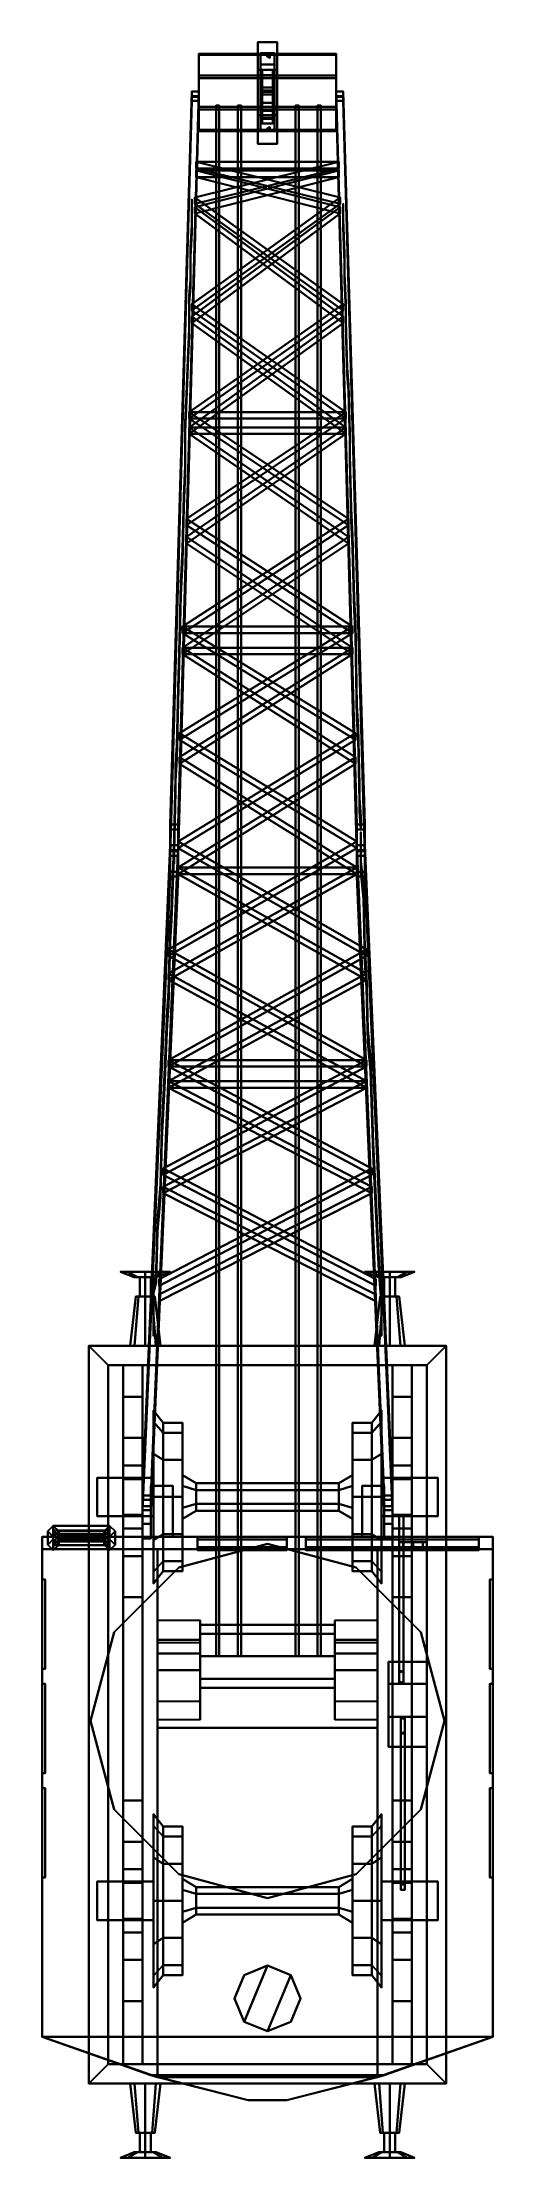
# Model space of a CAD drawing. Header units: millimetres. Extents: x -1.6 to 18.5, y -3.2 to 14.2.
# Drawn here: x -1.64 to 1.64, y -3.18 to 12.22 of the extents above.
import ezdxf

# ---------------------------------------------------------------- set-up
doc = ezdxf.new("R2010")
doc.units = ezdxf.units.MM
for name, color, linetype in [('arm', 3, 'Continuous'), ('buffer', 1, 'Continuous'), ('cables', 5, 'Continuous'), ('turret', 2, 'Continuous'), ('wheels', 2, 'Continuous')]:
    doc.layers.add(name, color=color, linetype=linetype)

msp = doc.modelspace()

# ---------------------------------------------------------------- linework, layer by layer
for points in [[(1.3, 2.73, 1.58), (1.3, 2.73, 1.31), (-1.3, 2.73, 1.31), (-1.3, 2.73, 1.58)], [(-1.16, 2.59, 1.31), (-1.3, 2.73, 1.31), (1.3, 2.73, 1.31), (1.16, 2.59, 1.31)], [(-1.3, -2.64, 1.31), (-1.3, -2.64, 1.58), (-1.3, 2.73, 1.58), (-1.3, 2.73, 1.31)], [(-1.3, 2.73, 1.31), (-1.16, 2.59, 1.31), (-1.16, -2.5, 1.31), (-1.3, -2.64, 1.31)], [(-1.3, 2.73, 1.58), (-1.3, -2.64, 1.58), (1.3, -2.64, 1.58), (1.3, 2.73, 1.58)], [(1.3, -2.64, 1.31), (1.16, -2.5, 1.31), (1.16, 2.59, 1.31), (1.3, 2.73, 1.31)], [(1.3, -2.64, 1.58), (1.3, -2.64, 1.31), (1.3, 2.73, 1.31), (1.3, 2.73, 1.58)], [(-1.16, 2.59, 1.58), (-1.16, 2.59, 1.31), (1.16, 2.59, 1.31), (1.16, 2.59, 1.58)], [(-1.16, 2.59, 1.31), (-1.16, 2.59, 1.58), (-1.16, -2.5, 1.58), (-1.16, -2.5, 1.31)], [(-0.91, -2.5, 1.31), (-1.05, -2.5, 1.31), (-1.05, 2.59, 1.31), (-0.91, 2.59, 1.31)], [(-1.05, 2.59, 1.58), (-1.05, 2.59, 1.31), (-1.05, -2.5, 1.31), (-1.05, -2.5, 1.58)], [(-0.91, -2.5, 1.58), (-0.91, -2.5, 1.31), (-0.91, 2.59, 1.31), (-0.91, 2.59, 1.58)], [(0.91, 2.59, 1.58), (0.91, 2.59, 1.31), (0.91, -2.5, 1.31), (0.91, -2.5, 1.58)], [(1.05, -2.5, 1.31), (0.91, -2.5, 1.31), (0.91, 2.59, 1.31), (1.05, 2.59, 1.31)], [(1.05, -2.5, 1.58), (1.05, -2.5, 1.31), (1.05, 2.59, 1.31), (1.05, 2.59, 1.58)], [(1.16, 2.59, 1.58), (1.16, 2.59, 1.31), (1.16, -2.5, 1.31), (1.16, -2.5, 1.58)], [(0.99, 1.5, 0.97), (0.96, 1.5, 0.987), (0.96, 0.37, 0.987), (0.99, 0.36, 0.97)], [(0.96, 1.5, 0.987), (0.96, 1.5, 0.953), (0.96, 0.35, 0.953), (0.96, 0.37, 0.987)], [(0.96, 1.5, 0.953), (0.99, 1.5, 0.97), (0.99, 0.36, 0.97), (0.96, 0.35, 0.953)], [(0.99, 1.49, 0.68), (0.96, 1.49, 0.7), (0.96, 0.29, 0.837), (0.99, 0.28, 0.82)], [(0.96, 1.49, 0.7), (0.96, 1.49, 0.66), (0.96, 0.27, 0.803), (0.96, 0.29, 0.837)], [(0.96, 1.49, 0.66), (0.99, 1.49, 0.68), (0.99, 0.28, 0.82), (0.96, 0.27, 0.803)], [(0, 1.29, 1.58), (-0.645, 1.117, 1.58), (-0.645, 1.117, 1.66), (0, 1.29, 1.66)], [(0.645, 1.117, 1.58), (0, 1.29, 1.58), (0, 1.29, 1.66), (0.645, 1.117, 1.66)], [(-0.645, 1.117, 1.58), (-1.117, 0.645, 1.58), (-1.117, 0.645, 1.66), (-0.645, 1.117, 1.66)], [(1.117, 0.645, 1.58), (0.645, 1.117, 1.58), (0.645, 1.117, 1.66), (1.117, 0.645, 1.66)], [(-1.117, 0.645, 1.58), (-1.29, 0, 1.58), (-1.29, 0, 1.66), (-1.117, 0.645, 1.66)], [(1.29, 0, 1.58), (1.117, 0.645, 1.58), (1.117, 0.645, 1.66), (1.29, 0, 1.66)], [(0.88, 0.43, 1.1), (0.88, -0.19, 1.1), (0.88, -0.19, 1.31), (0.88, 0.43, 1.31)], [(1.16, 0.43, 1.31), (1.16, 0.43, 1.1), (0.88, 0.43, 1.1), (0.88, 0.43, 1.31)], [(0.88, 0.27, 0.8), (0.88, 0.03, 0.8), (0.88, -0.19, 1.1), (0.88, 0.43, 1.1)], [(1.16, 0.43, 1.1), (1.16, 0.27, 0.8), (0.88, 0.27, 0.8), (0.88, 0.43, 1.1)], [(1.16, -0.19, 1.31), (1.16, -0.19, 1.1), (1.16, 0.43, 1.1), (1.16, 0.43, 1.31)], [(1.16, -0.19, 1.1), (1.16, 0.03, 0.8), (1.16, 0.27, 0.8), (1.16, 0.43, 1.1)], [(1.16, 0.27, 0.8), (1.16, 0.03, 0.8), (0.88, 0.03, 0.8), (0.88, 0.27, 0.8)], [(-1.29, 0, 1.58), (-1.117, -0.645, 1.58), (-1.117, -0.645, 1.66), (-1.29, 0, 1.66)], [(0.88, -0.19, 1.1), (0.88, 0.03, 0.8), (1.16, 0.03, 0.8), (1.16, -0.19, 1.1)], [(1, -1.19, 0.66), (0.97, -1.19, 0.68), (0.97, 0.02, 0.82), (1, 0.03, 0.803)], [(0.97, -1.19, 0.68), (1, -1.19, 0.7), (1, 0.01, 0.837), (0.97, 0.02, 0.82)], [(1, -1.19, 0.7), (1, -1.19, 0.66), (1, 0.03, 0.803), (1, 0.01, 0.837)], [(1, -1.23, 0.953), (0.97, -1.23, 0.97), (0.97, -0.09, 0.97), (1, -0.08, 0.953)], [(0.97, -1.23, 0.97), (1, -1.23, 0.987), (1, -0.1, 0.987), (0.97, -0.09, 0.97)], [(1, -1.23, 0.987), (1, -1.23, 0.953), (1, -0.08, 0.953), (1, -0.1, 0.987)], [(1.117, -0.645, 1.58), (1.29, 0, 1.58), (1.29, 0, 1.66), (1.117, -0.645, 1.66)], [(0.88, -0.19, 1.31), (0.88, -0.19, 1.1), (1.16, -0.19, 1.1), (1.16, -0.19, 1.31)], [(-1.117, -0.645, 1.58), (-0.645, -1.117, 1.58), (-0.645, -1.117, 1.66), (-1.117, -0.645, 1.66)], [(0.645, -1.117, 1.58), (1.117, -0.645, 1.58), (1.117, -0.645, 1.66), (0.645, -1.117, 1.66)], [(-0.645, -1.117, 1.58), (0, -1.29, 1.58), (0, -1.29, 1.66), (-0.645, -1.117, 1.66)], [(0, -1.29, 1.58), (0.645, -1.117, 1.58), (0.645, -1.117, 1.66), (0, -1.29, 1.66)], [(-1.3, -2.64, 1.31), (-1.16, -2.5, 1.31), (1.16, -2.5, 1.31), (1.3, -2.64, 1.31)], [(1.16, -2.5, 1.58), (1.16, -2.5, 1.31), (-1.16, -2.5, 1.31), (-1.16, -2.5, 1.58)], [(-1.3, -2.64, 1.58), (-1.3, -2.64, 1.31), (1.3, -2.64, 1.31), (1.3, -2.64, 1.58)]]:
    msp.add_3dface(points)
at = {"color": 5}
for points in [[(-1.05, 2.06, 1.07), (-1.05, 2.06, 1.31), (-1.05, 2.36, 1.31), (-1.05, 2.36, 1.24)], [(-0.91, 2.36, 1.24), (-0.91, 2.06, 1.07), (-1.05, 2.06, 1.07), (-1.05, 2.36, 1.24)], [(-1.05, 2.36, 1.24), (-1.05, 2.36, 1.31), (-0.91, 2.36, 1.31), (-0.91, 2.36, 1.24)], [(-0.91, 2.36, 1.31), (-0.91, 2.06, 1.31), (-0.91, 2.06, 1.07), (-0.91, 2.36, 1.24)], [(1.05, 2.36, 1.24), (1.05, 2.06, 1.07), (0.91, 2.06, 1.07), (0.91, 2.36, 1.24)], [(0.91, 2.06, 1.07), (0.91, 2.06, 1.31), (0.91, 2.36, 1.31), (0.91, 2.36, 1.24)], [(0.91, 2.36, 1.24), (0.91, 2.36, 1.31), (1.05, 2.36, 1.31), (1.05, 2.36, 1.24)], [(1.05, 2.36, 1.31), (1.05, 2.06, 1.31), (1.05, 2.06, 1.07), (1.05, 2.36, 1.24)], [(-1.05, 2.06, 1.23), (-1.05, 2.06, 1.15), (-1.05, 1.86, 0.96), (-1.05, 1.76, 1.16)], [(-1.05, 1.86, 0.96), (-1.05, 2.06, 1.15), (-0.91, 2.06, 1.15), (-0.91, 1.86, 0.96)], [(-0.91, 2.06, 1.07), (-0.91, 2.06, 1.15), (-1.05, 2.06, 1.15), (-1.05, 2.06, 1.07)], [(-0.91, 2.06, 1.23), (-0.91, 2.06, 1.31), (-1.05, 2.06, 1.31), (-1.05, 2.06, 1.23)], [(-0.91, 1.76, 1.16), (-0.91, 2.06, 1.23), (-1.05, 2.06, 1.23), (-1.05, 1.76, 1.16)], [(-0.91, 1.86, 0.96), (-0.91, 2.06, 1.15), (-0.91, 2.06, 1.23), (-0.91, 1.76, 1.16)], [(0.91, 1.86, 0.96), (0.91, 2.06, 1.15), (1.05, 2.06, 1.15), (1.05, 1.86, 0.96)], [(1.05, 2.06, 1.07), (1.05, 2.06, 1.15), (0.91, 2.06, 1.15), (0.91, 2.06, 1.07)], [(0.91, 2.06, 1.23), (0.91, 2.06, 1.15), (0.91, 1.86, 0.96), (0.91, 1.76, 1.16)], [(1.05, 1.76, 1.16), (1.05, 2.06, 1.23), (0.91, 2.06, 1.23), (0.91, 1.76, 1.16)], [(1.05, 2.06, 1.23), (1.05, 2.06, 1.31), (0.91, 2.06, 1.31), (0.91, 2.06, 1.23)], [(1.05, 1.86, 0.96), (1.05, 2.06, 1.15), (1.05, 2.06, 1.23), (1.05, 1.76, 1.16)], [(-1.05, 1.4, 0.96), (-1.05, 1.86, 0.96), (-0.91, 1.86, 0.96), (-0.91, 1.4, 0.96)], [(-1.05, 1.76, 1.16), (-1.05, 1.86, 0.96), (-1.05, 1.4, 0.96), (-1.05, 1.5, 1.16)], [(-0.91, 1.4, 0.96), (-0.91, 1.86, 0.96), (-0.91, 1.76, 1.16), (-0.91, 1.5, 1.16)], [(1.05, 1.86, 0.96), (1.05, 1.4, 0.96), (0.91, 1.4, 0.96), (0.91, 1.86, 0.96)], [(0.91, 1.86, 0.96), (0.91, 1.4, 0.96), (0.91, 1.5, 1.16), (0.91, 1.76, 1.16)], [(1.05, 1.5, 1.16), (1.05, 1.4, 0.96), (1.05, 1.86, 0.96), (1.05, 1.76, 1.16)], [(-1.16, 1.77, 0.93), (-1.24, 1.77, 0.66), (-1.24, 1.49, 0.66), (-1.16, 1.49, 0.93)], [(-1.24, 1.49, 0.66), (-1.24, 1.77, 0.66), (-0.83, 1.77, 0.66), (-0.83, 1.49, 0.66)], [(-0.83, 1.77, 0.93), (-0.83, 1.77, 0.66), (-1.24, 1.77, 0.66), (-1.16, 1.77, 0.93)], [(-0.83, 1.49, 0.93), (-0.83, 1.77, 0.93), (-1.16, 1.77, 0.93), (-1.16, 1.49, 0.93)], [(-0.91, 1.5, 1.16), (-0.91, 1.76, 1.16), (-1.05, 1.76, 1.16), (-1.05, 1.5, 1.16)], [(1.24, 1.77, 0.66), (1.24, 1.49, 0.66), (0.83, 1.49, 0.66), (0.83, 1.77, 0.66)], [(0.83, 1.77, 0.93), (0.83, 1.49, 0.93), (1.16, 1.49, 0.93), (1.16, 1.77, 0.93)], [(1.16, 1.77, 0.93), (1.24, 1.77, 0.66), (0.83, 1.77, 0.66), (0.83, 1.77, 0.93)], [(0.91, 1.76, 1.16), (0.91, 1.5, 1.16), (1.05, 1.5, 1.16), (1.05, 1.76, 1.16)], [(1.16, 1.49, 0.93), (1.24, 1.49, 0.66), (1.24, 1.77, 0.66), (1.16, 1.77, 0.93)], [(-1.16, 1.49, 0.93), (-1.24, 1.49, 0.66), (-0.83, 1.49, 0.66), (-0.83, 1.49, 0.93)], [(-1.05, 1.4, 0.96), (-1.05, 1.2, 1.15), (-1.05, 1.2, 1.23), (-1.05, 1.5, 1.16)], [(-1.05, 1.5, 1.16), (-1.05, 1.2, 1.23), (-0.91, 1.2, 1.23), (-0.91, 1.5, 1.16)], [(-0.91, 1.4, 0.96), (-0.91, 1.2, 1.15), (-1.05, 1.2, 1.15), (-1.05, 1.4, 0.96)], [(-0.91, 1.2, 1.23), (-0.91, 1.2, 1.15), (-0.91, 1.4, 0.96), (-0.91, 1.5, 1.16)], [(0.83, 1.49, 0.93), (0.83, 1.49, 0.66), (1.24, 1.49, 0.66), (1.16, 1.49, 0.93)], [(0.91, 1.4, 0.96), (0.91, 1.2, 1.15), (0.91, 1.2, 1.23), (0.91, 1.5, 1.16)], [(0.91, 1.5, 1.16), (0.91, 1.2, 1.23), (1.05, 1.2, 1.23), (1.05, 1.5, 1.16)], [(1.05, 1.4, 0.96), (1.05, 1.2, 1.15), (0.91, 1.2, 1.15), (0.91, 1.4, 0.96)], [(1.05, 1.2, 1.23), (1.05, 1.2, 1.15), (1.05, 1.4, 0.96), (1.05, 1.5, 1.16)], [(-1.05, 0.9, 1.31), (-1.05, 1.2, 1.31), (-1.05, 1.2, 1.07), (-1.05, 0.9, 1.24)], [(-1.05, 1.2, 1.07), (-1.05, 1.2, 1.15), (-0.91, 1.2, 1.15), (-0.91, 1.2, 1.07)], [(-1.05, 0.9, 1.24), (-1.05, 1.2, 1.07), (-0.91, 1.2, 1.07), (-0.91, 0.9, 1.24)], [(-1.05, 1.2, 1.23), (-1.05, 1.2, 1.31), (-0.91, 1.2, 1.31), (-0.91, 1.2, 1.23)], [(-0.91, 1.2, 1.07), (-0.91, 1.2, 1.31), (-0.91, 0.9, 1.31), (-0.91, 0.9, 1.24)], [(0.91, 0.9, 1.24), (0.91, 1.2, 1.07), (1.05, 1.2, 1.07), (1.05, 0.9, 1.24)], [(0.91, 1.2, 1.07), (0.91, 1.2, 1.15), (1.05, 1.2, 1.15), (1.05, 1.2, 1.07)], [(0.91, 0.9, 1.31), (0.91, 1.2, 1.31), (0.91, 1.2, 1.07), (0.91, 0.9, 1.24)], [(0.91, 1.2, 1.23), (0.91, 1.2, 1.31), (1.05, 1.2, 1.31), (1.05, 1.2, 1.23)], [(1.05, 1.2, 1.07), (1.05, 1.2, 1.31), (1.05, 0.9, 1.31), (1.05, 0.9, 1.24)], [(-0.91, 0.9, 1.24), (-0.91, 0.9, 1.31), (-1.05, 0.9, 1.31), (-1.05, 0.9, 1.24)], [(1.05, 0.9, 1.24), (1.05, 0.9, 1.31), (0.91, 0.9, 1.31), (0.91, 0.9, 1.24)], [(-0.91, -0.58, 1.24), (-0.91, -0.88, 1.07), (-1.05, -0.88, 1.07), (-1.05, -0.58, 1.24)], [(-1.05, -0.88, 1.07), (-1.05, -0.88, 1.31), (-1.05, -0.58, 1.31), (-1.05, -0.58, 1.24)], [(-1.05, -0.58, 1.24), (-1.05, -0.58, 1.31), (-0.91, -0.58, 1.31), (-0.91, -0.58, 1.24)], [(-0.91, -0.58, 1.31), (-0.91, -0.88, 1.31), (-0.91, -0.88, 1.07), (-0.91, -0.58, 1.24)], [(1.05, -0.58, 1.24), (1.05, -0.88, 1.07), (0.91, -0.88, 1.07), (0.91, -0.58, 1.24)], [(0.91, -0.88, 1.07), (0.91, -0.88, 1.31), (0.91, -0.58, 1.31), (0.91, -0.58, 1.24)], [(0.91, -0.58, 1.24), (0.91, -0.58, 1.31), (1.05, -0.58, 1.31), (1.05, -0.58, 1.24)], [(1.05, -0.58, 1.31), (1.05, -0.88, 1.31), (1.05, -0.88, 1.07), (1.05, -0.58, 1.24)], [(-1.05, -1.08, 0.96), (-1.05, -0.88, 1.15), (-0.91, -0.88, 1.15), (-0.91, -1.08, 0.96)], [(-0.91, -0.88, 1.07), (-0.91, -0.88, 1.15), (-1.05, -0.88, 1.15), (-1.05, -0.88, 1.07)], [(-0.91, -1.18, 1.16), (-0.91, -0.88, 1.23), (-1.05, -0.88, 1.23), (-1.05, -1.18, 1.16)], [(-1.05, -0.88, 1.23), (-1.05, -0.88, 1.15), (-1.05, -1.08, 0.96), (-1.05, -1.18, 1.16)], [(-0.91, -0.88, 1.23), (-0.91, -0.88, 1.31), (-1.05, -0.88, 1.31), (-1.05, -0.88, 1.23)], [(-0.91, -1.08, 0.96), (-0.91, -0.88, 1.15), (-0.91, -0.88, 1.23), (-0.91, -1.18, 1.16)], [(1.05, -0.88, 1.07), (1.05, -0.88, 1.15), (0.91, -0.88, 1.15), (0.91, -0.88, 1.07)], [(0.91, -1.08, 0.96), (0.91, -0.88, 1.15), (1.05, -0.88, 1.15), (1.05, -1.08, 0.96)], [(0.91, -0.88, 1.23), (0.91, -0.88, 1.15), (0.91, -1.08, 0.96), (0.91, -1.18, 1.16)], [(1.05, -0.88, 1.23), (1.05, -0.88, 1.31), (0.91, -0.88, 1.31), (0.91, -0.88, 1.23)], [(1.05, -1.18, 1.16), (1.05, -0.88, 1.23), (0.91, -0.88, 1.23), (0.91, -1.18, 1.16)], [(1.05, -1.08, 0.96), (1.05, -0.88, 1.15), (1.05, -0.88, 1.23), (1.05, -1.18, 1.16)], [(-0.83, -1.17, 0.93), (-0.83, -1.17, 0.66), (-1.24, -1.17, 0.66), (-1.16, -1.17, 0.93)], [(-1.16, -1.17, 0.93), (-1.24, -1.17, 0.66), (-1.24, -1.45, 0.66), (-1.16, -1.45, 0.93)], [(-1.24, -1.45, 0.66), (-1.24, -1.17, 0.66), (-0.83, -1.17, 0.66), (-0.83, -1.45, 0.66)], [(-0.83, -1.45, 0.93), (-0.83, -1.17, 0.93), (-1.16, -1.17, 0.93), (-1.16, -1.45, 0.93)], [(-1.05, -1.18, 1.16), (-1.05, -1.08, 0.96), (-1.05, -1.54, 0.96), (-1.05, -1.44, 1.16)], [(-1.05, -1.54, 0.96), (-1.05, -1.08, 0.96), (-0.91, -1.08, 0.96), (-0.91, -1.54, 0.96)], [(-0.91, -1.44, 1.16), (-0.91, -1.18, 1.16), (-1.05, -1.18, 1.16), (-1.05, -1.44, 1.16)], [(-0.91, -1.54, 0.96), (-0.91, -1.08, 0.96), (-0.91, -1.18, 1.16), (-0.91, -1.44, 1.16)], [(0.83, -1.17, 0.93), (0.83, -1.45, 0.93), (1.16, -1.45, 0.93), (1.16, -1.17, 0.93)], [(1.24, -1.17, 0.66), (1.24, -1.45, 0.66), (0.83, -1.45, 0.66), (0.83, -1.17, 0.66)], [(1.16, -1.17, 0.93), (1.24, -1.17, 0.66), (0.83, -1.17, 0.66), (0.83, -1.17, 0.93)], [(0.91, -1.08, 0.96), (0.91, -1.54, 0.96), (0.91, -1.44, 1.16), (0.91, -1.18, 1.16)], [(1.05, -1.08, 0.96), (1.05, -1.54, 0.96), (0.91, -1.54, 0.96), (0.91, -1.08, 0.96)], [(0.91, -1.18, 1.16), (0.91, -1.44, 1.16), (1.05, -1.44, 1.16), (1.05, -1.18, 1.16)], [(1.05, -1.44, 1.16), (1.05, -1.54, 0.96), (1.05, -1.08, 0.96), (1.05, -1.18, 1.16)], [(1.16, -1.45, 0.93), (1.24, -1.45, 0.66), (1.24, -1.17, 0.66), (1.16, -1.17, 0.93)], [(-1.16, -1.45, 0.93), (-1.24, -1.45, 0.66), (-0.83, -1.45, 0.66), (-0.83, -1.45, 0.93)], [(-1.05, -1.54, 0.96), (-1.05, -1.74, 1.15), (-1.05, -1.74, 1.23), (-1.05, -1.44, 1.16)], [(-1.05, -1.44, 1.16), (-1.05, -1.74, 1.23), (-0.91, -1.74, 1.23), (-0.91, -1.44, 1.16)], [(-0.91, -1.54, 0.96), (-0.91, -1.74, 1.15), (-1.05, -1.74, 1.15), (-1.05, -1.54, 0.96)], [(-0.91, -1.74, 1.23), (-0.91, -1.74, 1.15), (-0.91, -1.54, 0.96), (-0.91, -1.44, 1.16)], [(0.83, -1.45, 0.93), (0.83, -1.45, 0.66), (1.24, -1.45, 0.66), (1.16, -1.45, 0.93)], [(0.91, -1.54, 0.96), (0.91, -1.74, 1.15), (0.91, -1.74, 1.23), (0.91, -1.44, 1.16)], [(0.91, -1.44, 1.16), (0.91, -1.74, 1.23), (1.05, -1.74, 1.23), (1.05, -1.44, 1.16)], [(1.05, -1.54, 0.96), (1.05, -1.74, 1.15), (0.91, -1.74, 1.15), (0.91, -1.54, 0.96)], [(1.05, -1.74, 1.23), (1.05, -1.74, 1.15), (1.05, -1.54, 0.96), (1.05, -1.44, 1.16)], [(-1.05, -2.04, 1.31), (-1.05, -1.74, 1.31), (-1.05, -1.74, 1.07), (-1.05, -2.04, 1.24)], [(-1.05, -1.74, 1.07), (-1.05, -1.74, 1.15), (-0.91, -1.74, 1.15), (-0.91, -1.74, 1.07)], [(-1.05, -2.04, 1.24), (-1.05, -1.74, 1.07), (-0.91, -1.74, 1.07), (-0.91, -2.04, 1.24)], [(-1.05, -1.74, 1.23), (-1.05, -1.74, 1.31), (-0.91, -1.74, 1.31), (-0.91, -1.74, 1.23)], [(-0.91, -1.74, 1.07), (-0.91, -1.74, 1.31), (-0.91, -2.04, 1.31), (-0.91, -2.04, 1.24)], [(0.91, -1.74, 1.07), (0.91, -1.74, 1.15), (1.05, -1.74, 1.15), (1.05, -1.74, 1.07)], [(0.91, -2.04, 1.24), (0.91, -1.74, 1.07), (1.05, -1.74, 1.07), (1.05, -2.04, 1.24)], [(0.91, -2.04, 1.31), (0.91, -1.74, 1.31), (0.91, -1.74, 1.07), (0.91, -2.04, 1.24)], [(0.91, -1.74, 1.23), (0.91, -1.74, 1.31), (1.05, -1.74, 1.31), (1.05, -1.74, 1.23)], [(1.05, -1.74, 1.07), (1.05, -1.74, 1.31), (1.05, -2.04, 1.31), (1.05, -2.04, 1.24)], [(-0.91, -2.04, 1.24), (-0.91, -2.04, 1.31), (-1.05, -2.04, 1.31), (-1.05, -2.04, 1.24)], [(1.05, -2.04, 1.24), (1.05, -2.04, 1.31), (0.91, -2.04, 1.31), (0.91, -2.04, 1.24)]]:
    msp.add_3dface(points, dxfattribs=at)
at = {"layer": 'arm'}
for points in [[(-0.5, 12.128, 5.585), (-0.5, 11.96, 5.428), (-0.5, 11.73, 5.437), (-0.5, 12.136, 5.815)], [(-0.5, 12.136, 5.815), (-0.5, 11.73, 5.437), (-0.5, 11.574, 5.604), (-0.5, 11.979, 5.982)], [(-0.5, 12.128, 5.585), (-0.5, 12.136, 5.815), (0.5, 12.136, 5.815), (0.5, 12.128, 5.585)], [(-0.5, 12.136, 5.815), (-0.5, 11.979, 5.982), (0.5, 11.979, 5.982), (0.5, 12.136, 5.815)], [(-0.5, 11.96, 5.428), (-0.5, 12.128, 5.585), (0.5, 12.128, 5.585), (0.5, 11.96, 5.428)], [(0.5, 12.136, 5.815), (0.5, 11.582, 5.834), (0.5, 11.574, 5.604), (0.5, 12.128, 5.585)], [(0.5, 11.979, 5.982), (0.5, 11.75, 5.99), (0.5, 11.582, 5.834), (0.5, 12.136, 5.815)], [(0.5, 12.128, 5.585), (0.5, 11.574, 5.604), (0.5, 11.73, 5.437), (0.5, 11.96, 5.428)], [(-0.5, 11.861, 5.637), (-0.65, 6.525, 3.375), (-0.71, 6.525, 3.375), (-0.55, 11.861, 5.637)], [(-0.55, 11.861, 5.637), (-0.71, 6.525, 3.375), (-0.71, 6.49, 3.469), (-0.55, 11.829, 5.721)], [(-0.65, 6.49, 3.469), (-0.65, 6.525, 3.375), (-0.5, 11.861, 5.637), (-0.5, 11.829, 5.721)], [(-0.5, 11.829, 5.721), (-0.5, 11.861, 5.637), (-0.55, 11.861, 5.637), (-0.55, 11.829, 5.721)], [(-0.5, 11.979, 5.982), (-0.5, 11.574, 5.604), (-0.5, 11.582, 5.834), (-0.5, 11.75, 5.99)], [(-0.5, 11.979, 5.982), (-0.5, 11.75, 5.99), (0.5, 11.75, 5.99), (0.5, 11.979, 5.982)], [(-0.5, 11.73, 5.437), (-0.5, 11.96, 5.428), (0.5, 11.96, 5.428), (0.5, 11.73, 5.437)], [(0.55, 11.861, 5.637), (0.71, 6.525, 3.375), (0.65, 6.525, 3.375), (0.5, 11.861, 5.637)], [(0.65, 6.525, 3.375), (0.65, 6.49, 3.469), (0.5, 11.829, 5.721), (0.5, 11.861, 5.637)], [(0.5, 11.861, 5.637), (0.5, 11.829, 5.721), (0.55, 11.829, 5.721), (0.55, 11.861, 5.637)], [(0.55, 11.829, 5.721), (0.71, 6.49, 3.469), (0.71, 6.525, 3.375), (0.55, 11.861, 5.637)], [(-0.55, 11.829, 5.721), (-0.71, 6.49, 3.469), (-0.65, 6.49, 3.469), (-0.5, 11.829, 5.721)], [(-0.5, 11.822, 5.74), (-0.65, 6.332, 3.89), (-0.71, 6.332, 3.89), (-0.55, 11.822, 5.74)], [(-0.55, 11.822, 5.74), (-0.71, 6.332, 3.89), (-0.71, 6.297, 3.984), (-0.55, 11.794, 5.815)], [(-0.55, 11.794, 5.815), (-0.71, 6.297, 3.984), (-0.65, 6.297, 3.984), (-0.5, 11.794, 5.815)], [(-0.65, 6.297, 3.984), (-0.65, 6.332, 3.89), (-0.5, 11.822, 5.74), (-0.5, 11.794, 5.815)], [(-0.5, 11.794, 5.815), (-0.5, 11.822, 5.74), (-0.55, 11.822, 5.74), (-0.55, 11.794, 5.815)], [(-0.5, 11.75, 5.99), (-0.5, 11.582, 5.834), (0.5, 11.582, 5.834), (0.5, 11.75, 5.99)], [(-0.5, 11.574, 5.604), (-0.5, 11.73, 5.437), (0.5, 11.73, 5.437), (0.5, 11.574, 5.604)], [(0.5, 11.829, 5.721), (0.65, 6.49, 3.469), (0.71, 6.49, 3.469), (0.55, 11.829, 5.721)], [(0.55, 11.822, 5.74), (0.71, 6.332, 3.89), (0.65, 6.332, 3.89), (0.5, 11.822, 5.74)], [(0.65, 6.332, 3.89), (0.65, 6.297, 3.984), (0.5, 11.794, 5.815), (0.5, 11.822, 5.74)], [(0.5, 11.822, 5.74), (0.5, 11.794, 5.815), (0.55, 11.794, 5.815), (0.55, 11.822, 5.74)], [(0.5, 11.794, 5.815), (0.65, 6.297, 3.984), (0.71, 6.297, 3.984), (0.55, 11.794, 5.815)], [(0.55, 11.794, 5.815), (0.71, 6.297, 3.984), (0.71, 6.332, 3.89), (0.55, 11.822, 5.74)], [(-0.5, 11.582, 5.834), (-0.5, 11.574, 5.604), (0.5, 11.574, 5.604), (0.5, 11.582, 5.834)], [(0.52, 11.302, 5.417), (0.52, 11.349, 5.435), (-0.53, 11.09, 5.328), (-0.53, 11.043, 5.31)], [(-0.53, 11.043, 5.31), (-0.53, 11.09, 5.328), (0.52, 11.349, 5.435), (0.52, 11.302, 5.417)], [(0.52, 11.239, 5.586), (0.52, 11.286, 5.604), (-0.53, 11.02, 5.515), (-0.53, 10.973, 5.497)], [(-0.53, 10.973, 5.497), (-0.53, 11.02, 5.515), (0.52, 11.286, 5.604), (0.52, 11.239, 5.586)], [(0.52, 11.302, 5.417), (0.52, 11.349, 5.435), (-0.52, 11.349, 5.435), (-0.52, 11.302, 5.417)], [(-0.52, 11.302, 5.417), (-0.52, 11.349, 5.435), (0.52, 11.349, 5.435), (0.52, 11.302, 5.417)], [(-0.52, 11.302, 5.417), (-0.52, 11.349, 5.435), (0.53, 11.09, 5.328), (0.53, 11.043, 5.31)], [(0.53, 11.043, 5.31), (0.53, 11.09, 5.328), (-0.52, 11.349, 5.435), (-0.52, 11.302, 5.417)], [(-0.52, 11.239, 5.586), (-0.52, 11.286, 5.604), (0.53, 11.02, 5.515), (0.53, 10.973, 5.497)], [(0.53, 10.973, 5.497), (0.53, 11.02, 5.515), (-0.52, 11.286, 5.604), (-0.52, 11.239, 5.586)], [(0.52, 11.239, 5.586), (0.52, 11.286, 5.604), (-0.52, 11.286, 5.604), (-0.52, 11.239, 5.586)], [(-0.52, 11.239, 5.586), (-0.52, 11.286, 5.604), (0.52, 11.286, 5.604), (0.52, 11.239, 5.586)], [(0.53, 11.043, 5.31), (0.53, 11.09, 5.328), (-0.55, 10.314, 5.005), (-0.55, 10.267, 4.988)], [(-0.55, 10.267, 4.988), (-0.55, 10.314, 5.005), (0.53, 11.09, 5.328), (0.53, 11.043, 5.31)], [(-0.53, 11.043, 5.31), (-0.53, 11.09, 5.328), (0.55, 10.314, 5.005), (0.55, 10.267, 4.988)], [(0.55, 10.267, 4.988), (0.55, 10.314, 5.005), (-0.53, 11.09, 5.328), (-0.53, 11.043, 5.31)], [(-0.55, 11.028, 5.379), (-0.55, 11.075, 5.397), (-0.55, 10.89, 5.434), (-0.55, 10.834, 5.413)], [(-0.55, 10.834, 5.413), (-0.55, 10.89, 5.434), (-0.55, 11.075, 5.397), (-0.55, 11.028, 5.379)], [(0.53, 10.973, 5.497), (0.53, 11.02, 5.515), (-0.55, 10.223, 5.249), (-0.55, 10.176, 5.231)], [(-0.55, 10.176, 5.231), (-0.55, 10.223, 5.249), (0.53, 11.02, 5.515), (0.53, 10.973, 5.497)], [(-0.53, 10.973, 5.497), (-0.53, 11.02, 5.515), (0.55, 10.223, 5.249), (0.55, 10.176, 5.231)], [(0.55, 10.176, 5.231), (0.55, 10.223, 5.249), (-0.53, 11.02, 5.515), (-0.53, 10.973, 5.497)], [(0.55, 10.872, 5.31), (0.55, 10.929, 5.331), (0.55, 11.044, 5.481), (0.55, 10.997, 5.463)], [(0.55, 10.997, 5.463), (0.55, 11.044, 5.481), (0.55, 10.929, 5.331), (0.55, 10.872, 5.31)], [(-0.55, 10.89, 5.434), (-0.55, 10.834, 5.413), (-0.56, 10.661, 5.22), (-0.56, 10.723, 5.254)], [(-0.56, 10.723, 5.254), (-0.56, 10.661, 5.22), (-0.55, 10.834, 5.413), (-0.55, 10.89, 5.434)], [(0.56, 10.684, 5.357), (0.56, 10.615, 5.342), (0.55, 10.872, 5.31), (0.55, 10.929, 5.331)], [(0.55, 10.929, 5.331), (0.55, 10.872, 5.31), (0.56, 10.615, 5.342), (0.56, 10.684, 5.357)], [(-0.56, 10.437, 5.275), (-0.56, 10.493, 5.296), (-0.56, 10.723, 5.254), (-0.56, 10.661, 5.22)], [(-0.56, 10.661, 5.22), (-0.56, 10.723, 5.254), (-0.56, 10.493, 5.296), (-0.56, 10.437, 5.275)], [(0.56, 10.615, 5.342), (0.56, 10.684, 5.357), (0.56, 10.539, 5.175), (0.56, 10.483, 5.154)], [(0.56, 10.483, 5.154), (0.56, 10.539, 5.175), (0.56, 10.684, 5.357), (0.56, 10.615, 5.342)], [(-0.57, 10.374, 5.102), (-0.57, 10.327, 5.085), (-0.56, 10.437, 5.275), (-0.56, 10.493, 5.296)], [(-0.56, 10.493, 5.296), (-0.56, 10.437, 5.275), (-0.57, 10.327, 5.085), (-0.57, 10.374, 5.102)], [(0.56, 10.539, 5.175), (0.56, 10.483, 5.154), (0.57, 10.274, 5.225), (0.57, 10.321, 5.243)], [(0.57, 10.321, 5.243), (0.57, 10.274, 5.225), (0.56, 10.483, 5.154), (0.56, 10.539, 5.175)], [(-0.57, 10.327, 5.085), (-0.57, 10.374, 5.102), (-0.57, 10.134, 5.173), (-0.57, 10.083, 5.165)], [(-0.57, 10.083, 5.165), (-0.57, 10.134, 5.173), (-0.57, 10.374, 5.102), (-0.57, 10.327, 5.085)], [(0.57, 10.143, 5.005), (0.57, 10.19, 5.023), (0.57, 10.321, 5.243), (0.57, 10.274, 5.225)], [(0.57, 10.274, 5.225), (0.57, 10.321, 5.243), (0.57, 10.19, 5.023), (0.57, 10.143, 5.005)], [(-0.57, 9.481, 4.662), (-0.57, 9.528, 4.679), (0.55, 10.314, 5.005), (0.55, 10.267, 4.988)], [(0.55, 10.267, 4.988), (0.55, 10.314, 5.005), (-0.57, 9.528, 4.679), (-0.57, 9.481, 4.662)], [(-0.57, 9.369, 4.962), (-0.57, 9.416, 4.979), (0.55, 10.223, 5.249), (0.55, 10.176, 5.231)], [(0.55, 10.176, 5.231), (0.55, 10.223, 5.249), (-0.57, 9.416, 4.979), (-0.57, 9.369, 4.962)], [(-0.55, 10.267, 4.988), (-0.55, 10.314, 5.005), (0.57, 9.528, 4.679), (0.57, 9.481, 4.662)], [(0.57, 9.481, 4.662), (0.57, 9.528, 4.679), (-0.55, 10.314, 5.005), (-0.55, 10.267, 4.988)], [(-0.55, 10.176, 5.231), (-0.55, 10.223, 5.249), (0.57, 9.416, 4.979), (0.57, 9.369, 4.962)], [(0.57, 9.369, 4.962), (0.57, 9.416, 4.979), (-0.55, 10.223, 5.249), (-0.55, 10.176, 5.231)], [(0.57, 10.19, 5.023), (0.57, 10.143, 5.005), (0.58, 9.802, 5.06), (0.58, 9.849, 5.077)], [(0.58, 9.849, 5.077), (0.58, 9.802, 5.06), (0.57, 10.143, 5.005), (0.57, 10.19, 5.023)], [(-0.58, 9.912, 4.908), (-0.58, 9.865, 4.891), (-0.57, 10.083, 5.165), (-0.57, 10.134, 5.173)], [(-0.57, 10.134, 5.173), (-0.57, 10.083, 5.165), (-0.58, 9.865, 4.891), (-0.58, 9.912, 4.908)], [(-0.58, 9.865, 4.891), (-0.58, 9.912, 4.908), (-0.59, 9.658, 5.016), (-0.59, 9.612, 4.999)], [(-0.59, 9.612, 4.999), (-0.59, 9.658, 5.016), (-0.58, 9.912, 4.908), (-0.58, 9.865, 4.891)], [(0.58, 9.802, 5.06), (0.58, 9.849, 5.077), (0.59, 9.728, 4.829), (0.59, 9.682, 4.812)], [(0.59, 9.682, 4.812), (0.59, 9.728, 4.829), (0.58, 9.849, 5.077), (0.58, 9.802, 5.06)], [(0.59, 9.728, 4.829), (0.59, 9.682, 4.812), (0.6, 9.308, 4.896), (0.6, 9.374, 4.921)], [(0.6, 9.374, 4.921), (0.6, 9.308, 4.896), (0.59, 9.682, 4.812), (0.59, 9.728, 4.829)], [(-0.59, 9.658, 5.016), (-0.59, 9.612, 4.999), (-0.6, 9.385, 4.69), (-0.6, 9.451, 4.715)], [(-0.6, 9.451, 4.715), (-0.6, 9.385, 4.69), (-0.59, 9.612, 4.999), (-0.59, 9.658, 5.016)], [(-0.6, 9.385, 4.69), (-0.6, 9.451, 4.715), (-0.6, 9.136, 4.843), (-0.6, 9.089, 4.825)], [(-0.6, 9.089, 4.825), (-0.6, 9.136, 4.843), (-0.6, 9.451, 4.715), (-0.6, 9.385, 4.69)], [(0.57, 9.481, 4.662), (0.57, 9.528, 4.679), (-0.59, 8.752, 4.357), (-0.59, 8.705, 4.34)], [(-0.59, 8.705, 4.34), (-0.59, 8.752, 4.357), (0.57, 9.528, 4.679), (0.57, 9.481, 4.662)], [(0.57, 9.369, 4.962), (0.57, 9.416, 4.979), (-0.59, 8.619, 4.713), (-0.59, 8.572, 4.696)], [(-0.59, 8.572, 4.696), (-0.59, 8.619, 4.713), (0.57, 9.416, 4.979), (0.57, 9.369, 4.962)], [(-0.57, 9.481, 4.662), (-0.57, 9.528, 4.679), (0.57, 9.528, 4.679), (0.57, 9.481, 4.662)], [(0.57, 9.481, 4.662), (0.57, 9.528, 4.679), (-0.57, 9.528, 4.679), (-0.57, 9.481, 4.662)], [(-0.57, 9.481, 4.662), (-0.57, 9.528, 4.679), (0.59, 8.752, 4.357), (0.59, 8.705, 4.34)], [(0.59, 8.705, 4.34), (0.59, 8.752, 4.357), (-0.57, 9.528, 4.679), (-0.57, 9.481, 4.662)], [(-0.57, 9.369, 4.962), (-0.57, 9.416, 4.979), (0.59, 8.619, 4.713), (0.59, 8.572, 4.696)], [(0.59, 8.572, 4.696), (0.59, 8.619, 4.713), (-0.57, 9.416, 4.979), (-0.57, 9.369, 4.962)], [(-0.57, 9.369, 4.962), (-0.57, 9.416, 4.979), (0.57, 9.416, 4.979), (0.57, 9.369, 4.962)], [(0.57, 9.369, 4.962), (0.57, 9.416, 4.979), (-0.57, 9.416, 4.979), (-0.57, 9.369, 4.962)], [(0.6, 9.173, 4.6), (0.6, 9.22, 4.618), (0.6, 9.374, 4.921), (0.6, 9.308, 4.896)], [(0.6, 9.308, 4.896), (0.6, 9.374, 4.921), (0.6, 9.22, 4.618), (0.6, 9.173, 4.6)], [(-0.61, 8.918, 4.483), (-0.61, 8.834, 4.452), (-0.6, 9.089, 4.825), (-0.6, 9.136, 4.843)], [(-0.6, 9.136, 4.843), (-0.6, 9.089, 4.825), (-0.61, 8.834, 4.452), (-0.61, 8.918, 4.483)], [(0.6, 9.22, 4.618), (0.6, 9.173, 4.6), (0.61, 8.739, 4.705), (0.61, 8.824, 4.736)], [(0.61, 8.824, 4.736), (0.61, 8.739, 4.705), (0.6, 9.173, 4.6), (0.6, 9.22, 4.618)], [(-0.61, 8.834, 4.452), (-0.61, 8.918, 4.483), (-0.62, 8.53, 4.637), (-0.62, 8.436, 4.602)], [(-0.62, 8.436, 4.602), (-0.62, 8.53, 4.637), (-0.61, 8.918, 4.483), (-0.61, 8.834, 4.452)], [(0.61, 8.739, 4.705), (0.61, 8.824, 4.736), (0.62, 8.631, 4.365), (0.62, 8.538, 4.33)], [(0.62, 8.538, 4.33), (0.62, 8.631, 4.365), (0.61, 8.824, 4.736), (0.61, 8.739, 4.705)], [(-0.62, 7.919, 4.014), (-0.62, 7.966, 4.031), (0.59, 8.752, 4.357), (0.59, 8.705, 4.34)], [(0.59, 8.705, 4.34), (0.59, 8.752, 4.357), (-0.62, 7.966, 4.031), (-0.62, 7.919, 4.014)], [(-0.59, 8.705, 4.34), (-0.59, 8.752, 4.357), (0.62, 7.966, 4.031), (0.62, 7.919, 4.014)], [(0.62, 7.919, 4.014), (0.62, 7.966, 4.031), (-0.59, 8.752, 4.357), (-0.59, 8.705, 4.34)], [(0.63, 8.17, 4.513), (0.63, 8.086, 4.482), (0.62, 8.538, 4.33), (0.62, 8.631, 4.365)], [(0.62, 8.631, 4.365), (0.62, 8.538, 4.33), (0.63, 8.086, 4.482), (0.63, 8.17, 4.513)], [(-0.63, 8.279, 4.223), (-0.63, 8.198, 4.182), (-0.62, 8.436, 4.602), (-0.62, 8.53, 4.637)], [(-0.62, 8.53, 4.637), (-0.62, 8.436, 4.602), (-0.63, 8.198, 4.182), (-0.63, 8.279, 4.223)], [(-0.62, 7.765, 4.426), (-0.62, 7.812, 4.444), (0.59, 8.619, 4.713), (0.59, 8.572, 4.696)], [(0.59, 8.572, 4.696), (0.59, 8.619, 4.713), (-0.62, 7.812, 4.444), (-0.62, 7.765, 4.426)], [(-0.59, 8.572, 4.696), (-0.59, 8.619, 4.713), (0.62, 7.812, 4.444), (0.62, 7.765, 4.426)], [(0.62, 7.765, 4.426), (0.62, 7.812, 4.444), (-0.59, 8.619, 4.713), (-0.59, 8.572, 4.696)], [(-0.63, 8.198, 4.182), (-0.63, 8.279, 4.223), (-0.64, 7.876, 4.414), (-0.64, 7.783, 4.379)], [(-0.64, 7.783, 4.379), (-0.64, 7.876, 4.414), (-0.63, 8.279, 4.223), (-0.63, 8.198, 4.182)], [(0.64, 7.902, 4.061), (0.64, 7.996, 4.096), (0.63, 8.17, 4.513), (0.63, 8.086, 4.482)], [(0.63, 8.086, 4.482), (0.63, 8.17, 4.513), (0.64, 7.996, 4.096), (0.64, 7.902, 4.061)], [(-0.64, 7.876, 4.414), (-0.64, 7.783, 4.379), (-0.65, 7.422, 3.86), (-0.65, 7.525, 3.898)], [(-0.65, 7.525, 3.898), (-0.65, 7.422, 3.86), (-0.64, 7.783, 4.379), (-0.64, 7.876, 4.414)], [(-0.64, 7.143, 3.692), (-0.64, 7.19, 3.709), (0.62, 7.966, 4.031), (0.62, 7.919, 4.014)], [(0.62, 7.919, 4.014), (0.62, 7.966, 4.031), (-0.64, 7.19, 3.709), (-0.64, 7.143, 3.692)], [(-0.62, 7.919, 4.014), (-0.62, 7.966, 4.031), (0.64, 7.19, 3.709), (0.64, 7.143, 3.692)], [(0.64, 7.143, 3.692), (0.64, 7.19, 3.709), (-0.62, 7.966, 4.031), (-0.62, 7.919, 4.014)], [(0.62, 7.919, 4.014), (0.62, 7.966, 4.031), (-0.62, 7.966, 4.031), (-0.62, 7.919, 4.014)], [(-0.62, 7.919, 4.014), (-0.62, 7.966, 4.031), (0.62, 7.966, 4.031), (0.62, 7.919, 4.014)], [(0.65, 7.392, 4.254), (0.65, 7.289, 4.216), (0.64, 7.902, 4.061), (0.64, 7.996, 4.096)], [(0.64, 7.996, 4.096), (0.64, 7.902, 4.061), (0.65, 7.289, 4.216), (0.65, 7.392, 4.254)], [(-0.64, 6.968, 4.16), (-0.64, 7.015, 4.177), (0.62, 7.812, 4.444), (0.62, 7.765, 4.426)], [(0.62, 7.765, 4.426), (0.62, 7.812, 4.444), (-0.64, 7.015, 4.177), (-0.64, 6.968, 4.16)], [(0.62, 7.765, 4.426), (0.62, 7.812, 4.444), (-0.62, 7.812, 4.444), (-0.62, 7.765, 4.426)], [(-0.62, 7.765, 4.426), (-0.62, 7.812, 4.444), (0.62, 7.812, 4.444), (0.62, 7.765, 4.426)], [(-0.62, 7.765, 4.426), (-0.62, 7.812, 4.444), (0.64, 7.015, 4.177), (0.64, 6.968, 4.16)], [(0.64, 6.968, 4.16), (0.64, 7.015, 4.177), (-0.62, 7.812, 4.444), (-0.62, 7.765, 4.426)], [(-0.65, 7.422, 3.86), (-0.65, 7.525, 3.898), (-0.66, 7.098, 4.155), (-0.66, 7.004, 4.12)], [(-0.66, 7.004, 4.12), (-0.66, 7.098, 4.155), (-0.65, 7.525, 3.898), (-0.65, 7.422, 3.86)], [(0.66, 7.148, 3.736), (0.66, 7.238, 3.78), (0.65, 7.392, 4.254), (0.65, 7.289, 4.216)], [(0.65, 7.289, 4.216), (0.65, 7.392, 4.254), (0.66, 7.238, 3.78), (0.66, 7.148, 3.736)], [(0.67, 6.813, 4.059), (0.67, 6.692, 4.014), (0.66, 7.148, 3.736), (0.66, 7.238, 3.78)], [(0.66, 7.238, 3.78), (0.66, 7.148, 3.736), (0.67, 6.692, 4.014), (0.67, 6.813, 4.059)], [(-0.67, 6.964, 3.657), (-0.67, 6.842, 3.611), (-0.66, 7.004, 4.12), (-0.66, 7.098, 4.155)], [(-0.66, 7.098, 4.155), (-0.66, 7.004, 4.12), (-0.67, 6.842, 3.611), (-0.67, 6.964, 3.657)], [(0.64, 7.143, 3.692), (0.64, 7.19, 3.709), (-0.65, 6.401, 3.393), (-0.65, 6.354, 3.375)], [(-0.65, 6.354, 3.375), (-0.65, 6.401, 3.393), (0.64, 7.19, 3.709), (0.64, 7.143, 3.692)], [(0.65, 6.354, 3.375), (0.65, 6.401, 3.393), (-0.64, 7.19, 3.709), (-0.64, 7.143, 3.692)], [(-0.64, 7.143, 3.692), (-0.64, 7.19, 3.709), (0.65, 6.401, 3.393), (0.65, 6.354, 3.375)], [(0.64, 6.968, 4.16), (0.64, 7.015, 4.177), (-0.65, 6.212, 3.899), (-0.65, 6.165, 3.881)], [(-0.65, 6.165, 3.881), (-0.65, 6.212, 3.899), (0.64, 7.015, 4.177), (0.64, 6.968, 4.16)], [(0.65, 6.165, 3.881), (0.65, 6.212, 3.899), (-0.64, 7.015, 4.177), (-0.64, 6.968, 4.16)], [(-0.64, 6.968, 4.16), (-0.64, 7.015, 4.177), (0.65, 6.212, 3.899), (0.65, 6.165, 3.881)], [(-0.67, 6.767, 3.583), (-0.67, 6.87, 3.622), (-0.68, 6.426, 3.925), (-0.68, 6.332, 3.89)], [(-0.68, 6.332, 3.89), (-0.68, 6.426, 3.925), (-0.67, 6.87, 3.622), (-0.67, 6.767, 3.583)], [(0.67, 6.617, 3.986), (0.67, 6.72, 4.024), (0.68, 6.583, 3.504), (0.68, 6.49, 3.469)], [(0.68, 6.49, 3.469), (0.68, 6.583, 3.504), (0.67, 6.72, 4.024), (0.67, 6.617, 3.986)], [(-0.65, 6.525, 3.375), (-0.65, 6.375, 3.319), (-0.71, 6.375, 3.319), (-0.71, 6.525, 3.375)], [(-0.71, 6.375, 3.319), (-0.71, 6.34, 3.413), (-0.71, 6.49, 3.469), (-0.71, 6.525, 3.375)], [(-0.71, 6.49, 3.469), (-0.71, 6.34, 3.413), (-0.65, 6.34, 3.413), (-0.65, 6.49, 3.469)], [(-0.68, 6.239, 3.855), (-0.68, 6.313, 3.883), (-0.68, 6.471, 3.462), (-0.68, 6.396, 3.434)], [(-0.68, 6.396, 3.434), (-0.68, 6.471, 3.462), (-0.68, 6.313, 3.883), (-0.68, 6.239, 3.855)], [(-0.65, 6.49, 3.469), (-0.65, 6.34, 3.413), (-0.65, 6.375, 3.319), (-0.65, 6.525, 3.375)], [(0.71, 6.525, 3.375), (0.71, 6.375, 3.319), (0.65, 6.375, 3.319), (0.65, 6.525, 3.375)], [(0.65, 6.525, 3.375), (0.65, 6.375, 3.319), (0.65, 6.34, 3.413), (0.65, 6.49, 3.469)], [(0.65, 6.49, 3.469), (0.65, 6.34, 3.413), (0.71, 6.34, 3.413), (0.71, 6.49, 3.469)], [(0.68, 6.396, 3.434), (0.68, 6.471, 3.462), (0.68, 6.313, 3.883), (0.68, 6.239, 3.855)], [(0.68, 6.239, 3.855), (0.68, 6.313, 3.883), (0.68, 6.471, 3.462), (0.68, 6.396, 3.434)], [(0.71, 6.34, 3.413), (0.71, 6.375, 3.319), (0.71, 6.525, 3.375), (0.71, 6.49, 3.469)], [(-0.91, 1.641, 1.731), (-0.71, 6.375, 3.319), (-0.65, 6.375, 3.319), (-0.85, 1.641, 1.731)], [(-0.71, 6.34, 3.413), (-0.71, 6.375, 3.319), (-0.91, 1.641, 1.731), (-0.91, 1.61, 1.815)], [(-0.85, 1.61, 1.815), (-0.65, 6.34, 3.413), (-0.71, 6.34, 3.413), (-0.91, 1.61, 1.815)], [(-0.85, 1.641, 1.731), (-0.65, 6.375, 3.319), (-0.65, 6.34, 3.413), (-0.85, 1.61, 1.815)], [(-0.72, 5.57, 3.103), (-0.72, 5.616, 3.121), (0.65, 6.401, 3.393), (0.65, 6.354, 3.375)], [(0.65, 6.354, 3.375), (0.65, 6.401, 3.393), (-0.72, 5.616, 3.121), (-0.72, 5.57, 3.103)], [(-0.71, 6.182, 3.834), (-0.71, 6.147, 3.928), (-0.71, 6.297, 3.984), (-0.71, 6.332, 3.89)], [(-0.65, 6.332, 3.89), (-0.65, 6.182, 3.834), (-0.71, 6.182, 3.834), (-0.71, 6.332, 3.89)], [(-0.7, 5.83, 3.692), (-0.7, 5.92, 3.736), (-0.68, 6.415, 3.441), (-0.68, 6.34, 3.413)], [(-0.68, 6.34, 3.413), (-0.68, 6.415, 3.441), (-0.7, 5.92, 3.736), (-0.7, 5.83, 3.692)], [(-0.65, 6.354, 3.375), (-0.65, 6.401, 3.393), (0.72, 5.616, 3.121), (0.72, 5.57, 3.103)], [(0.72, 5.57, 3.103), (0.72, 5.616, 3.121), (-0.65, 6.401, 3.393), (-0.65, 6.354, 3.375)], [(-0.65, 6.297, 3.984), (-0.65, 6.147, 3.928), (-0.65, 6.182, 3.834), (-0.65, 6.332, 3.89)], [(0.85, 1.641, 1.731), (0.65, 6.375, 3.319), (0.71, 6.375, 3.319), (0.91, 1.641, 1.731)], [(0.85, 1.61, 1.815), (0.65, 6.34, 3.413), (0.65, 6.375, 3.319), (0.85, 1.641, 1.731)], [(0.91, 1.61, 1.815), (0.71, 6.34, 3.413), (0.65, 6.34, 3.413), (0.85, 1.61, 1.815)], [(0.71, 6.332, 3.89), (0.71, 6.182, 3.834), (0.65, 6.182, 3.834), (0.65, 6.332, 3.89)], [(0.65, 6.332, 3.89), (0.65, 6.182, 3.834), (0.65, 6.147, 3.928), (0.65, 6.297, 3.984)], [(0.71, 6.375, 3.319), (0.71, 6.34, 3.413), (0.91, 1.61, 1.815), (0.91, 1.641, 1.731)], [(0.71, 6.147, 3.928), (0.71, 6.182, 3.834), (0.71, 6.332, 3.89), (0.71, 6.297, 3.984)], [(-0.91, 1.564, 1.937), (-0.71, 6.182, 3.834), (-0.65, 6.182, 3.834), (-0.85, 1.564, 1.937)], [(-0.71, 6.147, 3.928), (-0.71, 6.182, 3.834), (-0.91, 1.564, 1.937), (-0.91, 1.533, 2.021)], [(-0.85, 1.564, 1.937), (-0.65, 6.182, 3.834), (-0.65, 6.147, 3.928), (-0.85, 1.533, 2.021)], [(-0.72, 5.394, 3.572), (-0.72, 5.441, 3.589), (0.65, 6.212, 3.899), (0.65, 6.165, 3.881)], [(0.65, 6.165, 3.881), (0.65, 6.212, 3.899), (-0.72, 5.441, 3.589), (-0.72, 5.394, 3.572)], [(-0.71, 6.297, 3.984), (-0.71, 6.147, 3.928), (-0.65, 6.147, 3.928), (-0.65, 6.297, 3.984)], [(-0.65, 6.165, 3.881), (-0.65, 6.212, 3.899), (0.72, 5.441, 3.589), (0.72, 5.394, 3.572)], [(0.72, 5.394, 3.572), (0.72, 5.441, 3.589), (-0.65, 6.212, 3.899), (-0.65, 6.165, 3.881)], [(-0.65, 6.165, 3.881), (-0.65, 6.212, 3.899), (0.65, 6.212, 3.899), (0.65, 6.165, 3.881)], [(0.65, 6.165, 3.881), (0.65, 6.212, 3.899), (-0.65, 6.212, 3.899), (-0.65, 6.165, 3.881)], [(0.65, 6.297, 3.984), (0.65, 6.147, 3.928), (0.71, 6.147, 3.928), (0.71, 6.297, 3.984)], [(0.85, 1.564, 1.937), (0.65, 6.182, 3.834), (0.71, 6.182, 3.834), (0.91, 1.564, 1.937)], [(0.85, 1.533, 2.021), (0.65, 6.147, 3.928), (0.65, 6.182, 3.834), (0.85, 1.564, 1.937)], [(0.7, 5.981, 3.289), (0.7, 6.078, 3.315), (0.68, 6.257, 3.862), (0.68, 6.182, 3.834)], [(0.68, 6.182, 3.834), (0.68, 6.257, 3.862), (0.7, 6.078, 3.315), (0.7, 5.981, 3.289)], [(0.71, 6.182, 3.834), (0.71, 6.147, 3.928), (0.91, 1.533, 2.021), (0.91, 1.564, 1.937)], [(-0.85, 1.533, 2.021), (-0.65, 6.147, 3.928), (-0.71, 6.147, 3.928), (-0.91, 1.533, 2.021)], [(0.91, 1.533, 2.021), (0.71, 6.147, 3.928), (0.65, 6.147, 3.928), (0.85, 1.533, 2.021)], [(0.7, 6.078, 3.315), (0.7, 5.981, 3.289), (0.71, 5.524, 3.567), (0.71, 5.624, 3.615)], [(0.71, 5.624, 3.615), (0.71, 5.524, 3.567), (0.7, 5.981, 3.289), (0.7, 6.078, 3.315)], [(-0.7, 5.92, 3.736), (-0.7, 5.83, 3.692), (-0.71, 5.668, 3.183), (-0.71, 5.774, 3.212)], [(-0.71, 5.774, 3.212), (-0.71, 5.668, 3.183), (-0.7, 5.83, 3.692), (-0.7, 5.92, 3.736)], [(-0.71, 5.668, 3.183), (-0.71, 5.774, 3.212), (-0.72, 5.312, 3.477), (-0.72, 5.2, 3.435)], [(-0.72, 5.2, 3.435), (-0.72, 5.312, 3.477), (-0.71, 5.774, 3.212), (-0.71, 5.668, 3.183)], [(-0.72, 4.763, 2.834), (-0.72, 4.81, 2.851), (0.72, 5.616, 3.121), (0.72, 5.57, 3.103)], [(0.72, 5.57, 3.103), (0.72, 5.616, 3.121), (-0.72, 4.81, 2.851), (-0.72, 4.763, 2.834)], [(0.72, 4.763, 2.834), (0.72, 4.81, 2.851), (-0.72, 5.616, 3.121), (-0.72, 5.57, 3.103)], [(-0.72, 5.57, 3.103), (-0.72, 5.616, 3.121), (0.72, 4.81, 2.851), (0.72, 4.763, 2.834)], [(0.71, 5.524, 3.567), (0.71, 5.624, 3.615), (0.72, 5.449, 3.112), (0.72, 5.337, 3.07)], [(0.72, 5.337, 3.07), (0.72, 5.449, 3.112), (0.71, 5.624, 3.615), (0.71, 5.524, 3.567)], [(0.72, 4.609, 3.246), (0.72, 4.656, 3.263), (-0.72, 5.441, 3.589), (-0.72, 5.394, 3.572)], [(-0.72, 5.394, 3.572), (-0.72, 5.441, 3.589), (0.72, 4.656, 3.263), (0.72, 4.609, 3.246)], [(-0.72, 4.609, 3.246), (-0.72, 4.656, 3.263), (0.72, 5.441, 3.589), (0.72, 5.394, 3.572)], [(0.72, 5.394, 3.572), (0.72, 5.441, 3.589), (-0.72, 4.656, 3.263), (-0.72, 4.609, 3.246)], [(0.72, 5.449, 3.112), (0.72, 5.337, 3.07), (0.73, 4.941, 3.327), (0.73, 5.031, 3.372)], [(0.73, 5.031, 3.372), (0.73, 4.941, 3.327), (0.72, 5.337, 3.07), (0.72, 5.449, 3.112)], [(-0.72, 5.312, 3.477), (-0.72, 5.2, 3.435), (-0.73, 5.071, 2.981), (-0.73, 5.168, 3.007)], [(-0.73, 5.168, 3.007), (-0.73, 5.071, 2.981), (-0.72, 5.2, 3.435), (-0.72, 5.312, 3.477)], [(-0.73, 5.071, 2.981), (-0.73, 5.168, 3.007), (-0.75, 4.701, 3.227), (-0.75, 4.608, 3.192)], [(-0.75, 4.608, 3.192), (-0.75, 4.701, 3.227), (-0.73, 5.168, 3.007), (-0.73, 5.071, 2.981)], [(0.73, 4.941, 3.327), (0.73, 5.031, 3.372), (0.75, 4.824, 2.899), (0.75, 4.73, 2.864)], [(0.75, 4.73, 2.864), (0.75, 4.824, 2.899), (0.73, 5.031, 3.372), (0.73, 4.941, 3.327)], [(-0.76, 3.975, 2.571), (-0.76, 4.022, 2.589), (0.72, 4.81, 2.851), (0.72, 4.763, 2.834)], [(0.72, 4.763, 2.834), (0.72, 4.81, 2.851), (-0.76, 4.022, 2.589), (-0.76, 3.975, 2.571)], [(-0.72, 4.763, 2.834), (-0.72, 4.81, 2.851), (0.72, 4.81, 2.851), (0.72, 4.763, 2.834)], [(0.72, 4.763, 2.834), (0.72, 4.81, 2.851), (-0.72, 4.81, 2.851), (-0.72, 4.763, 2.834)], [(-0.72, 4.763, 2.834), (-0.72, 4.81, 2.851), (0.76, 4.022, 2.589), (0.76, 3.975, 2.571)], [(0.76, 3.975, 2.571), (0.76, 4.022, 2.589), (-0.72, 4.81, 2.851), (-0.72, 4.763, 2.834)], [(0.77, 4.208, 3.032), (0.77, 4.127, 2.991), (0.75, 4.73, 2.864), (0.75, 4.824, 2.899)], [(0.75, 4.824, 2.899), (0.75, 4.73, 2.864), (0.77, 4.127, 2.991), (0.77, 4.208, 3.032)], [(-0.77, 4.324, 2.723), (-0.77, 4.236, 2.701), (-0.75, 4.608, 3.192), (-0.75, 4.701, 3.227)], [(-0.75, 4.701, 3.227), (-0.75, 4.608, 3.192), (-0.77, 4.236, 2.701), (-0.77, 4.324, 2.723)], [(-0.76, 3.842, 2.927), (-0.76, 3.889, 2.945), (0.72, 4.656, 3.263), (0.72, 4.609, 3.246)], [(0.72, 4.609, 3.246), (0.72, 4.656, 3.263), (-0.76, 3.889, 2.945), (-0.76, 3.842, 2.927)], [(-0.72, 4.609, 3.246), (-0.72, 4.656, 3.263), (0.76, 3.889, 2.945), (0.76, 3.842, 2.927)], [(0.76, 3.842, 2.927), (0.76, 3.889, 2.945), (-0.72, 4.656, 3.263), (-0.72, 4.609, 3.246)], [(-0.72, 4.609, 3.246), (-0.72, 4.656, 3.263), (0.72, 4.656, 3.263), (0.72, 4.609, 3.246)], [(0.72, 4.609, 3.246), (0.72, 4.656, 3.263), (-0.72, 4.656, 3.263), (-0.72, 4.609, 3.246)], [(-0.78, 3.812, 2.863), (-0.78, 3.903, 2.907), (-0.77, 4.324, 2.723), (-0.77, 4.236, 2.701)], [(-0.77, 4.236, 2.701), (-0.77, 4.324, 2.723), (-0.78, 3.903, 2.907), (-0.78, 3.812, 2.863)], [(0.78, 3.914, 2.591), (0.78, 4.011, 2.617), (0.77, 4.208, 3.032), (0.77, 4.127, 2.991)], [(0.77, 4.127, 2.991), (0.77, 4.208, 3.032), (0.78, 4.011, 2.617), (0.78, 3.914, 2.591)], [(-0.79, 3.168, 2.302), (-0.79, 3.215, 2.319), (0.76, 4.022, 2.589), (0.76, 3.975, 2.571)], [(0.76, 3.975, 2.571), (0.76, 4.022, 2.589), (-0.79, 3.215, 2.319), (-0.79, 3.168, 2.302)], [(0.79, 3.168, 2.302), (0.79, 3.215, 2.319), (-0.76, 4.022, 2.589), (-0.76, 3.975, 2.571)], [(-0.76, 3.975, 2.571), (-0.76, 4.022, 2.589), (0.79, 3.215, 2.319), (0.79, 3.168, 2.302)], [(0.78, 4.011, 2.617), (0.78, 3.914, 2.591), (0.8, 3.469, 2.724), (0.8, 3.554, 2.755)], [(0.8, 3.554, 2.755), (0.8, 3.469, 2.724), (0.78, 3.914, 2.591), (0.78, 4.011, 2.617)], [(-0.78, 3.903, 2.907), (-0.78, 3.812, 2.863), (-0.8, 3.564, 2.471), (-0.8, 3.648, 2.502)], [(-0.8, 3.648, 2.502), (-0.8, 3.564, 2.471), (-0.78, 3.812, 2.863), (-0.78, 3.903, 2.907)], [(-0.79, 3.056, 2.601), (-0.79, 3.103, 2.619), (0.76, 3.889, 2.945), (0.76, 3.842, 2.927)], [(0.76, 3.842, 2.927), (0.76, 3.889, 2.945), (-0.79, 3.103, 2.619), (-0.79, 3.056, 2.601)], [(0.79, 3.056, 2.601), (0.79, 3.103, 2.619), (-0.76, 3.889, 2.945), (-0.76, 3.842, 2.927)], [(-0.76, 3.842, 2.927), (-0.76, 3.889, 2.945), (0.79, 3.103, 2.619), (0.79, 3.056, 2.601)], [(-0.81, 3.192, 2.609), (-0.81, 3.276, 2.641), (-0.8, 3.648, 2.502), (-0.8, 3.564, 2.471)], [(-0.8, 3.564, 2.471), (-0.8, 3.648, 2.502), (-0.81, 3.276, 2.641), (-0.81, 3.192, 2.609)], [(0.81, 3.279, 2.375), (0.81, 3.364, 2.407), (0.8, 3.554, 2.755), (0.8, 3.469, 2.724)], [(0.8, 3.469, 2.724), (0.8, 3.554, 2.755), (0.81, 3.364, 2.407), (0.81, 3.279, 2.375)], [(-0.83, 3.158, 2.33), (-0.83, 3.111, 2.312), (-0.81, 3.192, 2.609), (-0.81, 3.276, 2.641)], [(-0.81, 3.276, 2.641), (-0.81, 3.192, 2.609), (-0.83, 3.111, 2.312), (-0.83, 3.158, 2.33)], [(0.83, 3.07, 2.564), (0.83, 3.023, 2.546), (0.81, 3.279, 2.375), (0.81, 3.364, 2.407)], [(0.81, 3.364, 2.407), (0.81, 3.279, 2.375), (0.83, 3.023, 2.546), (0.83, 3.07, 2.564)], [(-0.83, 2.821, 2.46), (-0.83, 2.886, 2.484), (-0.83, 3.158, 2.33), (-0.83, 3.111, 2.312)], [(-0.83, 3.111, 2.312), (-0.83, 3.158, 2.33), (-0.83, 2.886, 2.484), (-0.83, 2.821, 2.46)], [(-0.83, 2.802, 2.453), (-0.83, 2.877, 2.481), (-0.83, 2.957, 2.265), (-0.83, 2.883, 2.237)], [(-0.83, 2.883, 2.237), (-0.83, 2.957, 2.265), (-0.83, 2.877, 2.481), (-0.83, 2.802, 2.453)], [(0.83, 2.901, 2.244), (0.83, 2.967, 2.269), (0.83, 3.07, 2.564), (0.83, 3.023, 2.546)], [(0.83, 3.023, 2.546), (0.83, 3.07, 2.564), (0.83, 2.967, 2.269), (0.83, 2.901, 2.244)], [(0.83, 2.883, 2.237), (0.83, 2.957, 2.265), (0.83, 2.877, 2.481), (0.83, 2.802, 2.453)], [(0.83, 2.802, 2.453), (0.83, 2.877, 2.481), (0.83, 2.957, 2.265), (0.83, 2.883, 2.237)], [(-0.91, 1.435, 1.654), (-0.91, 1.641, 1.731), (-0.85, 1.641, 1.731), (-0.85, 1.435, 1.654)], [(-0.91, 1.533, 2.021), (-0.91, 1.641, 1.731), (-0.91, 1.435, 1.654), (-0.91, 1.327, 1.944)], [(-0.85, 1.564, 1.937), (-0.85, 1.61, 1.815), (-0.91, 1.61, 1.815), (-0.91, 1.564, 1.937)], [(-0.85, 1.435, 1.654), (-0.85, 1.641, 1.731), (-0.85, 1.533, 2.021), (-0.85, 1.327, 1.944)], [(0.85, 1.435, 1.654), (0.85, 1.641, 1.731), (0.91, 1.641, 1.731), (0.91, 1.435, 1.654)], [(0.85, 1.327, 1.944), (0.85, 1.533, 2.021), (0.85, 1.641, 1.731), (0.85, 1.435, 1.654)], [(0.85, 1.61, 1.815), (0.85, 1.564, 1.937), (0.91, 1.564, 1.937), (0.91, 1.61, 1.815)], [(0.91, 1.641, 1.731), (0.91, 1.533, 2.021), (0.91, 1.327, 1.944), (0.91, 1.435, 1.654)], [(-0.85, 1.327, 1.944), (-0.85, 1.533, 2.021), (-0.91, 1.533, 2.021), (-0.91, 1.327, 1.944)], [(-0.91, 1.327, 1.944), (-0.91, 1.435, 1.654), (-0.85, 1.435, 1.654), (-0.85, 1.327, 1.944)], [(0.91, 1.327, 1.944), (0.91, 1.533, 2.021), (0.85, 1.533, 2.021), (0.85, 1.327, 1.944)], [(0.91, 1.435, 1.654), (0.91, 1.327, 1.944), (0.85, 1.327, 1.944), (0.85, 1.435, 1.654)]]:
    msp.add_3dface(points, dxfattribs=at)
at = {"layer": 'buffer'}
for points in [[(-0.97, 3.23, 1.45), (-0.947, 3.23, 1.507), (-1.017, 3.27, 1.577), (-1.07, 3.27, 1.45)], [(-1.017, 3.27, 1.577), (-0.89, 3.27, 1.27), (-1.017, 3.27, 1.323), (-1.07, 3.27, 1.45)], [(-0.947, 3.23, 1.393), (-0.97, 3.23, 1.45), (-1.07, 3.27, 1.45), (-1.017, 3.27, 1.323)], [(-0.947, 3.23, 1.507), (-0.89, 3.23, 1.53), (-0.89, 3.27, 1.63), (-1.017, 3.27, 1.577)], [(-0.89, 3.27, 1.63), (-0.763, 3.27, 1.323), (-0.89, 3.27, 1.27), (-1.017, 3.27, 1.577)], [(-0.89, 3.23, 1.37), (-0.947, 3.23, 1.393), (-1.017, 3.27, 1.323), (-0.89, 3.27, 1.27)], [(-0.89, 3.23, 1.53), (-0.833, 3.23, 1.507), (-0.763, 3.27, 1.577), (-0.89, 3.27, 1.63)], [(-0.763, 3.27, 1.577), (-0.71, 3.27, 1.45), (-0.763, 3.27, 1.323), (-0.89, 3.27, 1.63)], [(-0.833, 3.23, 1.393), (-0.89, 3.23, 1.37), (-0.89, 3.27, 1.27), (-0.763, 3.27, 1.323)], [(-0.833, 3.23, 1.507), (-0.81, 3.23, 1.45), (-0.71, 3.27, 1.45), (-0.763, 3.27, 1.577)], [(-0.81, 3.23, 1.45), (-0.833, 3.23, 1.393), (-0.763, 3.27, 1.323), (-0.71, 3.27, 1.45)], [(0.833, 3.23, 1.393), (0.81, 3.23, 1.45), (0.71, 3.27, 1.45), (0.763, 3.27, 1.323)], [(0.81, 3.23, 1.45), (0.833, 3.23, 1.507), (0.763, 3.27, 1.577), (0.71, 3.27, 1.45)], [(0.763, 3.27, 1.577), (0.89, 3.27, 1.27), (0.763, 3.27, 1.323), (0.71, 3.27, 1.45)], [(0.833, 3.23, 1.507), (0.89, 3.23, 1.53), (0.89, 3.27, 1.63), (0.763, 3.27, 1.577)], [(0.89, 3.27, 1.63), (1.017, 3.27, 1.323), (0.89, 3.27, 1.27), (0.763, 3.27, 1.577)], [(0.89, 3.23, 1.37), (0.833, 3.23, 1.393), (0.763, 3.27, 1.323), (0.89, 3.27, 1.27)], [(0.89, 3.23, 1.53), (0.947, 3.23, 1.507), (1.017, 3.27, 1.577), (0.89, 3.27, 1.63)], [(1.017, 3.27, 1.577), (1.07, 3.27, 1.45), (1.017, 3.27, 1.323), (0.89, 3.27, 1.63)], [(0.947, 3.23, 1.393), (0.89, 3.23, 1.37), (0.89, 3.27, 1.27), (1.017, 3.27, 1.323)], [(0.97, 3.23, 1.45), (0.947, 3.23, 1.393), (1.017, 3.27, 1.323), (1.07, 3.27, 1.45)], [(0.947, 3.23, 1.507), (0.97, 3.23, 1.45), (1.07, 3.27, 1.45), (1.017, 3.27, 1.577)], [(-1, 2.73, 1.45), (-0.968, 2.73, 1.528), (-0.939, 3.09, 1.499), (-0.96, 3.09, 1.45)], [(-0.968, 2.73, 1.372), (-1, 2.73, 1.45), (-0.96, 3.09, 1.45), (-0.939, 3.09, 1.401)], [(-0.89, 3.23, 1.37), (-0.947, 3.23, 1.507), (-0.97, 3.23, 1.45), (-0.947, 3.23, 1.393)], [(-0.968, 2.73, 1.528), (-0.89, 2.73, 1.56), (-0.89, 3.09, 1.52), (-0.939, 3.09, 1.499)], [(-0.89, 2.73, 1.34), (-0.968, 2.73, 1.372), (-0.939, 3.09, 1.401), (-0.89, 3.09, 1.38)], [(-0.96, 3.09, 1.45), (-0.939, 3.09, 1.499), (-0.89, 3.09, 1.52), (-0.939, 3.09, 1.401)], [(-0.833, 3.23, 1.393), (-0.89, 3.23, 1.53), (-0.947, 3.23, 1.507), (-0.89, 3.23, 1.37)], [(-0.939, 3.09, 1.401), (-0.89, 3.09, 1.52), (-0.841, 3.09, 1.499), (-0.89, 3.09, 1.38)], [(-0.89, 3.23, 1.49), (-0.93, 3.23, 1.45), (-0.93, 3.09, 1.45), (-0.89, 3.09, 1.49)], [(-0.93, 3.23, 1.45), (-0.89, 3.23, 1.41), (-0.89, 3.09, 1.41), (-0.93, 3.09, 1.45)], [(-0.81, 3.23, 1.45), (-0.833, 3.23, 1.507), (-0.89, 3.23, 1.53), (-0.833, 3.23, 1.393)], [(-0.85, 3.23, 1.45), (-0.89, 3.23, 1.49), (-0.89, 3.09, 1.49), (-0.85, 3.09, 1.45)], [(-0.89, 3.23, 1.41), (-0.85, 3.23, 1.45), (-0.85, 3.09, 1.45), (-0.89, 3.09, 1.41)], [(-0.89, 3.09, 1.38), (-0.841, 3.09, 1.499), (-0.82, 3.09, 1.45), (-0.841, 3.09, 1.401)], [(-0.89, 2.73, 1.56), (-0.812, 2.73, 1.528), (-0.841, 3.09, 1.499), (-0.89, 3.09, 1.52)], [(-0.812, 2.73, 1.372), (-0.89, 2.73, 1.34), (-0.89, 3.09, 1.38), (-0.841, 3.09, 1.401)], [(-0.812, 2.73, 1.528), (-0.78, 2.73, 1.45), (-0.82, 3.09, 1.45), (-0.841, 3.09, 1.499)], [(-0.78, 2.73, 1.45), (-0.812, 2.73, 1.372), (-0.841, 3.09, 1.401), (-0.82, 3.09, 1.45)], [(0.812, 2.73, 1.372), (0.78, 2.73, 1.45), (0.82, 3.09, 1.45), (0.841, 3.09, 1.401)], [(0.78, 2.73, 1.45), (0.812, 2.73, 1.528), (0.841, 3.09, 1.499), (0.82, 3.09, 1.45)], [(0.89, 3.23, 1.37), (0.833, 3.23, 1.507), (0.81, 3.23, 1.45), (0.833, 3.23, 1.393)], [(0.89, 2.73, 1.34), (0.812, 2.73, 1.372), (0.841, 3.09, 1.401), (0.89, 3.09, 1.38)], [(0.812, 2.73, 1.528), (0.89, 2.73, 1.56), (0.89, 3.09, 1.52), (0.841, 3.09, 1.499)], [(0.82, 3.09, 1.45), (0.841, 3.09, 1.499), (0.89, 3.09, 1.52), (0.841, 3.09, 1.401)], [(0.947, 3.23, 1.393), (0.89, 3.23, 1.53), (0.833, 3.23, 1.507), (0.89, 3.23, 1.37)], [(0.841, 3.09, 1.401), (0.89, 3.09, 1.52), (0.939, 3.09, 1.499), (0.89, 3.09, 1.38)], [(0.89, 3.23, 1.49), (0.85, 3.23, 1.45), (0.85, 3.09, 1.45), (0.89, 3.09, 1.49)], [(0.85, 3.23, 1.45), (0.89, 3.23, 1.41), (0.89, 3.09, 1.41), (0.85, 3.09, 1.45)], [(0.93, 3.23, 1.45), (0.89, 3.23, 1.49), (0.89, 3.09, 1.49), (0.93, 3.09, 1.45)], [(0.89, 3.23, 1.41), (0.93, 3.23, 1.45), (0.93, 3.09, 1.45), (0.89, 3.09, 1.41)], [(0.97, 3.23, 1.45), (0.947, 3.23, 1.507), (0.89, 3.23, 1.53), (0.947, 3.23, 1.393)], [(0.89, 3.09, 1.38), (0.939, 3.09, 1.499), (0.96, 3.09, 1.45), (0.939, 3.09, 1.401)], [(0.968, 2.73, 1.372), (0.89, 2.73, 1.34), (0.89, 3.09, 1.38), (0.939, 3.09, 1.401)], [(0.89, 2.73, 1.56), (0.968, 2.73, 1.528), (0.939, 3.09, 1.499), (0.89, 3.09, 1.52)], [(1, 2.73, 1.45), (0.968, 2.73, 1.372), (0.939, 3.09, 1.401), (0.96, 3.09, 1.45)], [(0.968, 2.73, 1.528), (1, 2.73, 1.45), (0.96, 3.09, 1.45), (0.939, 3.09, 1.499)], [(-0.968, -2.64, 1.528), (-1, -2.64, 1.45), (-0.96, -3, 1.45), (-0.939, -3, 1.499)], [(-1, -2.64, 1.45), (-0.968, -2.64, 1.372), (-0.939, -3, 1.401), (-0.96, -3, 1.45)], [(-0.89, -2.64, 1.56), (-0.968, -2.64, 1.528), (-0.939, -3, 1.499), (-0.89, -3, 1.52)], [(-0.968, -2.64, 1.372), (-0.89, -2.64, 1.34), (-0.89, -3, 1.38), (-0.939, -3, 1.401)], [(-0.812, -2.64, 1.528), (-0.89, -2.64, 1.56), (-0.89, -3, 1.52), (-0.841, -3, 1.499)], [(-0.89, -2.64, 1.34), (-0.812, -2.64, 1.372), (-0.841, -3, 1.401), (-0.89, -3, 1.38)], [(-0.78, -2.64, 1.45), (-0.812, -2.64, 1.528), (-0.841, -3, 1.499), (-0.82, -3, 1.45)], [(-0.812, -2.64, 1.372), (-0.78, -2.64, 1.45), (-0.82, -3, 1.45), (-0.841, -3, 1.401)], [(0.78, -2.64, 1.45), (0.812, -2.64, 1.372), (0.841, -3, 1.401), (0.82, -3, 1.45)], [(0.812, -2.64, 1.528), (0.78, -2.64, 1.45), (0.82, -3, 1.45), (0.841, -3, 1.499)], [(0.812, -2.64, 1.372), (0.89, -2.64, 1.34), (0.89, -3, 1.38), (0.841, -3, 1.401)], [(0.89, -2.64, 1.56), (0.812, -2.64, 1.528), (0.841, -3, 1.499), (0.89, -3, 1.52)], [(0.89, -2.64, 1.34), (0.968, -2.64, 1.372), (0.939, -3, 1.401), (0.89, -3, 1.38)], [(0.968, -2.64, 1.528), (0.89, -2.64, 1.56), (0.89, -3, 1.52), (0.939, -3, 1.499)], [(0.968, -2.64, 1.372), (1, -2.64, 1.45), (0.96, -3, 1.45), (0.939, -3, 1.401)], [(1, -2.64, 1.45), (0.968, -2.64, 1.528), (0.939, -3, 1.499), (0.96, -3, 1.45)], [(-0.89, -3, 1.38), (-0.939, -3, 1.499), (-0.96, -3, 1.45), (-0.939, -3, 1.401)], [(-0.841, -3, 1.401), (-0.89, -3, 1.52), (-0.939, -3, 1.499), (-0.89, -3, 1.38)], [(-0.89, -3.14, 1.41), (-0.93, -3.14, 1.45), (-0.93, -3, 1.45), (-0.89, -3, 1.41)], [(-0.93, -3.14, 1.45), (-0.89, -3.14, 1.49), (-0.89, -3, 1.49), (-0.93, -3, 1.45)], [(-0.82, -3, 1.45), (-0.841, -3, 1.499), (-0.89, -3, 1.52), (-0.841, -3, 1.401)], [(-0.85, -3.14, 1.45), (-0.89, -3.14, 1.41), (-0.89, -3, 1.41), (-0.85, -3, 1.45)], [(-0.89, -3.14, 1.49), (-0.85, -3.14, 1.45), (-0.85, -3, 1.45), (-0.89, -3, 1.49)], [(0.89, -3, 1.38), (0.841, -3, 1.499), (0.82, -3, 1.45), (0.841, -3, 1.401)], [(0.939, -3, 1.401), (0.89, -3, 1.52), (0.841, -3, 1.499), (0.89, -3, 1.38)], [(0.89, -3.14, 1.41), (0.85, -3.14, 1.45), (0.85, -3, 1.45), (0.89, -3, 1.41)], [(0.85, -3.14, 1.45), (0.89, -3.14, 1.49), (0.89, -3, 1.49), (0.85, -3, 1.45)], [(0.93, -3.14, 1.45), (0.89, -3.14, 1.41), (0.89, -3, 1.41), (0.93, -3, 1.45)], [(0.89, -3.14, 1.49), (0.93, -3.14, 1.45), (0.93, -3, 1.45), (0.89, -3, 1.49)], [(0.96, -3, 1.45), (0.939, -3, 1.499), (0.89, -3, 1.52), (0.939, -3, 1.401)], [(-0.947, -3.14, 1.507), (-0.97, -3.14, 1.45), (-1.07, -3.18, 1.45), (-1.017, -3.18, 1.577)], [(-0.97, -3.14, 1.45), (-0.947, -3.14, 1.393), (-1.017, -3.18, 1.323), (-1.07, -3.18, 1.45)], [(-1.017, -3.18, 1.577), (-1.07, -3.18, 1.45), (-1.017, -3.18, 1.323), (-0.89, -3.18, 1.63)], [(-0.89, -3.14, 1.53), (-0.947, -3.14, 1.507), (-1.017, -3.18, 1.577), (-0.89, -3.18, 1.63)], [(-0.947, -3.14, 1.393), (-0.89, -3.14, 1.37), (-0.89, -3.18, 1.27), (-1.017, -3.18, 1.323)], [(-0.89, -3.18, 1.63), (-1.017, -3.18, 1.323), (-0.89, -3.18, 1.27), (-0.763, -3.18, 1.577)], [(-0.97, -3.14, 1.45), (-0.947, -3.14, 1.507), (-0.89, -3.14, 1.53), (-0.947, -3.14, 1.393)], [(-0.947, -3.14, 1.393), (-0.89, -3.14, 1.53), (-0.833, -3.14, 1.507), (-0.89, -3.14, 1.37)], [(-0.89, -3.14, 1.37), (-0.833, -3.14, 1.507), (-0.81, -3.14, 1.45), (-0.833, -3.14, 1.393)], [(-0.833, -3.14, 1.507), (-0.89, -3.14, 1.53), (-0.89, -3.18, 1.63), (-0.763, -3.18, 1.577)], [(-0.89, -3.14, 1.37), (-0.833, -3.14, 1.393), (-0.763, -3.18, 1.323), (-0.89, -3.18, 1.27)], [(-0.763, -3.18, 1.577), (-0.89, -3.18, 1.27), (-0.763, -3.18, 1.323), (-0.71, -3.18, 1.45)], [(-0.81, -3.14, 1.45), (-0.833, -3.14, 1.507), (-0.763, -3.18, 1.577), (-0.71, -3.18, 1.45)], [(-0.833, -3.14, 1.393), (-0.81, -3.14, 1.45), (-0.71, -3.18, 1.45), (-0.763, -3.18, 1.323)], [(0.81, -3.14, 1.45), (0.833, -3.14, 1.393), (0.763, -3.18, 1.323), (0.71, -3.18, 1.45)], [(0.833, -3.14, 1.507), (0.81, -3.14, 1.45), (0.71, -3.18, 1.45), (0.763, -3.18, 1.577)], [(0.763, -3.18, 1.577), (0.71, -3.18, 1.45), (0.763, -3.18, 1.323), (0.89, -3.18, 1.63)], [(0.833, -3.14, 1.393), (0.89, -3.14, 1.37), (0.89, -3.18, 1.27), (0.763, -3.18, 1.323)], [(0.89, -3.14, 1.53), (0.833, -3.14, 1.507), (0.763, -3.18, 1.577), (0.89, -3.18, 1.63)], [(0.89, -3.18, 1.63), (0.763, -3.18, 1.323), (0.89, -3.18, 1.27), (1.017, -3.18, 1.577)], [(0.81, -3.14, 1.45), (0.833, -3.14, 1.507), (0.89, -3.14, 1.53), (0.833, -3.14, 1.393)], [(0.833, -3.14, 1.393), (0.89, -3.14, 1.53), (0.947, -3.14, 1.507), (0.89, -3.14, 1.37)], [(0.89, -3.14, 1.37), (0.947, -3.14, 1.507), (0.97, -3.14, 1.45), (0.947, -3.14, 1.393)], [(0.89, -3.14, 1.37), (0.947, -3.14, 1.393), (1.017, -3.18, 1.323), (0.89, -3.18, 1.27)], [(0.947, -3.14, 1.507), (0.89, -3.14, 1.53), (0.89, -3.18, 1.63), (1.017, -3.18, 1.577)], [(1.017, -3.18, 1.577), (0.89, -3.18, 1.27), (1.017, -3.18, 1.323), (1.07, -3.18, 1.45)], [(0.947, -3.14, 1.393), (0.97, -3.14, 1.45), (1.07, -3.18, 1.45), (1.017, -3.18, 1.323)], [(0.97, -3.14, 1.45), (0.947, -3.14, 1.507), (1.017, -3.18, 1.577), (1.07, -3.18, 1.45)]]:
    msp.add_3dface(points, dxfattribs=at)
at = {"layer": 'cables'}
for points in [[(-0.07, 12.22, 3.74), (-0.07, 12.22, 3.61), (-0.07, 11.48, 3.61), (-0.07, 11.48, 3.74)], [(0.07, 12.22, 3.74), (0.07, 12.22, 3.61), (-0.07, 12.22, 3.61), (-0.07, 12.22, 3.74)], [(0.07, 11.48, 3.74), (0.07, 12.22, 3.74), (-0.07, 12.22, 3.74), (-0.07, 11.48, 3.74)], [(-0.07, 12.22, 3.61), (-0.07, 12.02, 3.43), (-0.07, 11.69, 3.43), (-0.07, 11.48, 3.61)], [(0.07, 12.22, 3.61), (0.07, 12.02, 3.43), (-0.07, 12.02, 3.43), (-0.07, 12.22, 3.61)], [(0.07, 11.48, 3.61), (0.07, 12.22, 3.61), (0.07, 12.22, 3.74), (0.07, 11.48, 3.74)], [(0.07, 11.69, 3.43), (0.07, 12.02, 3.43), (0.07, 12.22, 3.61), (0.07, 11.48, 3.61)], [(-0.07, 11.69, 3.43), (-0.07, 12.02, 3.43), (0.07, 12.02, 3.43), (0.07, 11.69, 3.43)], [(-0.05, 12.14, 3.79), (-0.05, 12.058, 3.988), (0.05, 12.058, 3.988), (0.05, 12.14, 3.79)], [(-0.05, 12.058, 3.592), (-0.05, 12.14, 3.79), (0.05, 12.14, 3.79), (0.05, 12.058, 3.592)], [(-0.05, 12.14, 3.79), (-0.05, 12.058, 3.592), (-0.05, 11.662, 3.592), (-0.05, 11.58, 3.79)], [(-0.05, 12.058, 3.988), (-0.05, 12.14, 3.79), (-0.05, 11.58, 3.79), (-0.05, 11.662, 3.988)], [(-0.05, 12.058, 3.988), (-0.05, 11.86, 4.07), (0.05, 11.86, 4.07), (0.05, 12.058, 3.988)], [(-0.05, 11.86, 4.07), (-0.05, 12.058, 3.988), (-0.05, 11.662, 3.988), (-0.05, 11.86, 4.07)], [(-0.04, 11.98, 3.28), (-0.04, 12.02, 3.23), (-0.04, 11.87, 3.18), (-0.04, 11.78, 3.2)], [(0.04, 11.98, 3.28), (0.04, 12.02, 3.23), (-0.04, 12.02, 3.23), (-0.04, 11.98, 3.28)], [(-0.04, 12.02, 3.23), (-0.04, 12.02, 3.05), (-0.04, 11.87, 3.09), (-0.04, 11.87, 3.18)], [(0.04, 12.02, 3.23), (0.04, 12.02, 3.05), (-0.04, 12.02, 3.05), (-0.04, 12.02, 3.23)], [(0.04, 12.02, 3.05), (0.04, 11.89, 2.96), (-0.04, 11.89, 2.96), (-0.04, 12.02, 3.05)], [(-0.04, 12.02, 3.05), (-0.04, 11.89, 2.96), (-0.04, 11.84, 3.05), (-0.04, 11.87, 3.09)], [(0.018, 12.133, 3.8), (-0.005, 12.12, 3.83), (-0.005, 12.12, 5.81), (0.018, 12.133, 5.81)], [(-0.005, 12.12, 3.83), (0.018, 12.107, 3.86), (0.018, 12.107, 5.81), (-0.005, 12.12, 5.81)], [(0.018, 12.107, 3.86), (0.018, 12.133, 3.8), (0.018, 12.133, 5.81), (0.018, 12.107, 5.81)], [(0.04, 11.87, 3.18), (0.04, 12.02, 3.23), (0.04, 11.98, 3.28), (0.04, 11.78, 3.2)], [(0.04, 11.87, 3.09), (0.04, 12.02, 3.05), (0.04, 12.02, 3.23), (0.04, 11.87, 3.18)], [(0.04, 11.84, 3.05), (0.04, 11.89, 2.96), (0.04, 12.02, 3.05), (0.04, 11.87, 3.09)], [(0.05, 11.58, 3.79), (0.05, 11.662, 3.592), (0.05, 12.058, 3.592), (0.05, 12.14, 3.79)], [(0.05, 11.662, 3.988), (0.05, 11.58, 3.79), (0.05, 12.14, 3.79), (0.05, 12.058, 3.988)], [(0.05, 11.86, 4.07), (0.05, 11.662, 3.988), (0.05, 12.058, 3.988), (0.05, 11.86, 4.07)], [(-0.05, 11.86, 4.07), (-0.05, 11.662, 3.988), (0.05, 11.662, 3.988), (0.05, 11.86, 4.07)], [(-0.04, 11.98, 3.43), (-0.04, 11.98, 3.28), (-0.04, 11.78, 3.2), (-0.04, 11.78, 3.43)], [(0.04, 11.98, 3.43), (0.04, 11.98, 3.28), (-0.04, 11.98, 3.28), (-0.04, 11.98, 3.43)], [(0.04, 11.89, 2.96), (0.04, 11.72, 2.96), (-0.04, 11.72, 2.96), (-0.04, 11.89, 2.96)], [(-0.04, 11.89, 2.96), (-0.04, 11.72, 2.96), (-0.04, 11.73, 3.05), (-0.04, 11.84, 3.05)], [(-0.04, 11.78, 3.2), (-0.04, 11.87, 3.18), (0.04, 11.87, 3.18), (0.04, 11.78, 3.2)], [(-0.04, 11.87, 3.18), (-0.04, 11.87, 3.09), (0.04, 11.87, 3.09), (0.04, 11.87, 3.18)], [(-0.04, 11.87, 3.09), (-0.04, 11.84, 3.05), (0.04, 11.84, 3.05), (0.04, 11.87, 3.09)], [(0.04, 11.78, 3.2), (0.04, 11.98, 3.28), (0.04, 11.98, 3.43), (0.04, 11.78, 3.43)], [(0.04, 11.73, 3.05), (0.04, 11.72, 2.96), (0.04, 11.89, 2.96), (0.04, 11.84, 3.05)], [(-0.375, 0.47, 5.12), (-0.352, 0.47, 5.133), (-0.352, 11.76, 5.993), (-0.375, 11.76, 5.98)], [(-0.352, 0.47, 5.107), (-0.375, 0.47, 5.12), (-0.375, 11.76, 5.98), (-0.352, 11.76, 5.967)], [(-0.352, 0.47, 5.133), (-0.352, 0.47, 5.107), (-0.352, 11.76, 5.967), (-0.352, 11.76, 5.993)], [(-0.215, 0.47, 4.71), (-0.192, 0.47, 4.723), (-0.192, 11.76, 5.463), (-0.215, 11.76, 5.45)], [(-0.192, 0.47, 4.697), (-0.215, 0.47, 4.71), (-0.215, 11.76, 5.45), (-0.192, 11.76, 5.437)], [(-0.192, 0.47, 4.723), (-0.192, 0.47, 4.697), (-0.192, 11.76, 5.437), (-0.192, 11.76, 5.463)], [(-0.04, 11.84, 3.05), (-0.04, 11.73, 3.05), (0.04, 11.73, 3.05), (0.04, 11.84, 3.05)], [(-0.04, 11.78, 3.43), (-0.04, 11.78, 3.2), (0.04, 11.78, 3.2), (0.04, 11.78, 3.43)], [(-0.04, 11.72, 2.96), (-0.04, 11.63, 3.02), (-0.04, 11.73, 3.23), (-0.04, 11.73, 3.05)], [(-0.04, 11.73, 3.05), (-0.04, 11.73, 3.23), (0.04, 11.73, 3.23), (0.04, 11.73, 3.05)], [(-0.04, 11.63, 3.02), (-0.04, 11.63, 3.19), (-0.04, 11.67, 3.23), (-0.04, 11.73, 3.23)], [(-0.04, 11.73, 3.23), (-0.04, 11.67, 3.23), (0.04, 11.67, 3.23), (0.04, 11.73, 3.23)], [(0.04, 11.72, 2.96), (0.04, 11.63, 3.02), (-0.04, 11.63, 3.02), (-0.04, 11.72, 2.96)], [(0.04, 11.73, 3.23), (0.04, 11.63, 3.02), (0.04, 11.72, 2.96), (0.04, 11.73, 3.05)], [(0.04, 11.67, 3.23), (0.04, 11.63, 3.19), (0.04, 11.63, 3.02), (0.04, 11.73, 3.23)], [(0.205, 0.47, 4.71), (0.228, 0.47, 4.723), (0.228, 11.76, 5.463), (0.205, 11.76, 5.45)], [(0.228, 0.47, 4.697), (0.205, 0.47, 4.71), (0.205, 11.76, 5.45), (0.228, 11.76, 5.437)], [(0.228, 0.47, 4.723), (0.228, 0.47, 4.697), (0.228, 11.76, 5.437), (0.228, 11.76, 5.463)], [(0.365, 0.47, 5.12), (0.388, 0.47, 5.133), (0.388, 11.76, 5.993), (0.365, 11.76, 5.98)], [(0.388, 0.47, 5.107), (0.365, 0.47, 5.12), (0.365, 11.76, 5.98), (0.388, 11.76, 5.967)], [(0.388, 0.47, 5.133), (0.388, 0.47, 5.107), (0.388, 11.76, 5.967), (0.388, 11.76, 5.993)], [(-0.07, 11.48, 3.61), (-0.07, 11.69, 3.43), (0.07, 11.69, 3.43), (0.07, 11.48, 3.61)], [(-0.05, 11.662, 3.988), (-0.05, 11.58, 3.79), (0.05, 11.58, 3.79), (0.05, 11.662, 3.988)], [(-0.05, 11.58, 3.79), (-0.05, 11.662, 3.592), (0.05, 11.662, 3.592), (0.05, 11.58, 3.79)], [(-0.04, 11.67, 3.23), (-0.04, 11.63, 3.19), (0.04, 11.63, 3.19), (0.04, 11.67, 3.23)], [(0.04, 11.63, 3.02), (0.04, 11.63, 3.19), (-0.04, 11.63, 3.19), (-0.04, 11.63, 3.02)], [(0.018, 11.603, 3.8), (-0.005, 11.59, 3.8), (-0.005, 11.59, 5.81), (0.018, 11.603, 5.81)], [(-0.005, 11.59, 3.8), (0.018, 11.577, 3.79), (0.018, 11.577, 5.81), (-0.005, 11.59, 5.81)], [(0.018, 11.577, 3.79), (0.018, 11.603, 3.8), (0.018, 11.603, 5.81), (0.018, 11.577, 5.81)], [(-0.07, 11.48, 3.74), (-0.07, 11.48, 3.61), (0.07, 11.48, 3.61), (0.07, 11.48, 3.74)]]:
    msp.add_3dface(points, dxfattribs=at)
at = {"layer": 'turret'}
for points in [[(-0.69, 1.71, 1.92), (-0.69, 1.71, 1.68), (-0.85, 1.71, 1.68), (-0.85, 1.71, 1.92)], [(-0.85, 1.71, 1.92), (-0.85, 1.71, 1.68), (-0.85, 1.34, 1.68), (-0.85, 1.34, 1.92)], [(-0.69, 1.34, 1.92), (-0.69, 1.71, 1.92), (-0.85, 1.71, 1.92), (-0.85, 1.34, 1.92)], [(-0.85, 1.34, 1.68), (-0.85, 1.71, 1.68), (-0.69, 1.71, 1.68), (-0.69, 1.34, 1.68)], [(-0.69, 1.34, 1.68), (-0.69, 1.71, 1.68), (-0.69, 1.71, 1.92), (-0.69, 1.34, 1.92)], [(0.85, 1.71, 1.92), (0.85, 1.71, 1.68), (0.69, 1.71, 1.68), (0.69, 1.71, 1.92)], [(0.69, 1.71, 1.92), (0.69, 1.71, 1.68), (0.69, 1.34, 1.68), (0.69, 1.34, 1.92)], [(0.69, 1.34, 1.68), (0.69, 1.71, 1.68), (0.85, 1.71, 1.68), (0.85, 1.34, 1.68)], [(0.85, 1.34, 1.92), (0.85, 1.71, 1.92), (0.69, 1.71, 1.92), (0.69, 1.34, 1.92)], [(0.85, 1.34, 1.68), (0.85, 1.71, 1.68), (0.85, 1.71, 1.92), (0.85, 1.34, 1.92)], [(-1.56, 1.42, 3.153), (-1.6, 1.38, 3.152), (-1.6, 1.282, 4.399), (-1.56, 1.322, 4.402)], [(-1.56, 1.42, 2.07), (-1.6, 1.38, 2.07), (-1.6, 1.38, 3.152), (-1.56, 1.42, 3.153)], [(-1.52, 1.38, 2.37), (-1.56, 1.42, 2.41), (-1.15, 1.42, 2.41), (-1.19, 1.38, 2.37)], [(-1.56, 1.42, 2.41), (-1.52, 1.38, 2.45), (-1.19, 1.38, 2.45), (-1.15, 1.42, 2.41)], [(-1.52, 1.38, 2.75), (-1.56, 1.42, 2.79), (-1.15, 1.42, 2.79), (-1.19, 1.38, 2.75)], [(-1.56, 1.42, 2.79), (-1.52, 1.38, 2.83), (-1.19, 1.38, 2.83), (-1.15, 1.42, 2.79)], [(-1.52, 1.38, 3.11), (-1.56, 1.42, 3.15), (-1.15, 1.42, 3.15), (-1.19, 1.38, 3.11)], [(-1.56, 1.42, 3.15), (-1.52, 1.38, 3.19), (-1.19, 1.38, 3.19), (-1.15, 1.42, 3.15)], [(-1.52, 1.38, 3.152), (-1.56, 1.42, 3.153), (-1.56, 1.322, 4.402), (-1.52, 1.282, 4.399)], [(-1.52, 1.38, 2.07), (-1.56, 1.42, 2.07), (-1.56, 1.42, 3.153), (-1.52, 1.38, 3.152)], [(-1.52, 1.349, 3.542), (-1.56, 1.386, 3.585), (-1.15, 1.386, 3.585), (-1.19, 1.349, 3.542)], [(-1.56, 1.386, 3.585), (-1.52, 1.343, 3.622), (-1.19, 1.343, 3.622), (-1.15, 1.386, 3.585)], [(-1.15, 1.42, 2.07), (-1.19, 1.38, 2.07), (-1.19, 1.38, 3.152), (-1.15, 1.42, 3.153)], [(-1.15, 1.42, 3.153), (-1.19, 1.38, 3.152), (-1.19, 1.282, 4.399), (-1.15, 1.322, 4.402)], [(-1.11, 1.38, 2.07), (-1.15, 1.42, 2.07), (-1.15, 1.42, 3.153), (-1.11, 1.38, 3.152)], [(-1.11, 1.38, 3.152), (-1.15, 1.42, 3.153), (-1.15, 1.322, 4.402), (-1.11, 1.282, 4.399)], [(1.64, 1.34, 3.15), (1.64, 1.34, 1.66), (-1.64, 1.34, 1.66), (-1.64, 1.34, 3.15)], [(-1.64, 1.34, 3.15), (-1.64, 1.34, 1.66), (-1.64, -2.3, 1.66), (-1.64, -2.3, 3.15)], [(-1.64, -2.3, 1.66), (-1.64, 1.34, 1.66), (1.64, 1.34, 1.66), (1.64, -2.3, 1.66)], [(-0.51, 1.25, 4.31), (-0.51, 1.34, 3.15), (-1.64, 1.34, 3.15), (-1.64, 1.25, 4.31)], [(-1.64, 1.25, 4.31), (-1.64, 1.34, 3.15), (-1.64, 1.03, 3.15), (-1.64, 1.03, 4.31)], [(-1.64, -2.3, 4.31), (-0.8, -2.593, 5.5), (-0.8, 1.25, 5.5), (-1.64, 1.25, 4.31)], [(-0.8, 1.25, 5.5), (-0.8, 1.25, 4.31), (-1.64, 1.25, 4.31), (-0.8, 1.25, 5.5)], [(-1.6, 1.38, 3.152), (-1.56, 1.34, 3.15), (-1.56, 1.242, 4.396), (-1.6, 1.282, 4.399)], [(-1.6, 1.38, 2.07), (-1.56, 1.34, 2.07), (-1.56, 1.34, 3.15), (-1.6, 1.38, 3.152)], [(-1.52, 1.282, 4.399), (-1.56, 1.322, 4.402), (-1.6, 1.282, 4.399), (-1.56, 1.242, 4.396)], [(-1.56, 1.34, 2.41), (-1.52, 1.38, 2.37), (-1.19, 1.38, 2.37), (-1.15, 1.34, 2.41)], [(-1.52, 1.38, 2.45), (-1.56, 1.34, 2.41), (-1.15, 1.34, 2.41), (-1.19, 1.38, 2.45)], [(-1.56, 1.34, 2.79), (-1.52, 1.38, 2.75), (-1.19, 1.38, 2.75), (-1.15, 1.34, 2.79)], [(-1.52, 1.38, 2.83), (-1.56, 1.34, 2.79), (-1.15, 1.34, 2.79), (-1.19, 1.38, 2.83)], [(-1.56, 1.34, 3.15), (-1.52, 1.38, 3.11), (-1.19, 1.38, 3.11), (-1.15, 1.34, 3.15)], [(-1.52, 1.38, 3.19), (-1.56, 1.34, 3.15), (-1.15, 1.34, 3.15), (-1.19, 1.38, 3.19)], [(-1.56, 1.34, 3.15), (-1.52, 1.38, 3.152), (-1.52, 1.282, 4.399), (-1.56, 1.242, 4.396)], [(-1.56, 1.34, 2.07), (-1.52, 1.38, 2.07), (-1.52, 1.38, 3.152), (-1.56, 1.34, 3.15)], [(-1.52, 1.323, 3.881), (-1.56, 1.359, 3.924), (-1.15, 1.359, 3.924), (-1.19, 1.323, 3.881)], [(-1.56, 1.359, 3.924), (-1.52, 1.316, 3.961), (-1.19, 1.316, 3.961), (-1.15, 1.359, 3.924)], [(-1.56, 1.306, 3.579), (-1.52, 1.349, 3.542), (-1.19, 1.349, 3.542), (-1.15, 1.306, 3.579)], [(-1.52, 1.343, 3.622), (-1.56, 1.306, 3.579), (-1.15, 1.306, 3.579), (-1.19, 1.343, 3.622)], [(-1.56, 1.28, 3.918), (-1.52, 1.323, 3.881), (-1.19, 1.323, 3.881), (-1.15, 1.28, 3.918)], [(-1.52, 1.316, 3.961), (-1.56, 1.28, 3.918), (-1.15, 1.28, 3.918), (-1.19, 1.316, 3.961)], [(-1.19, 1.38, 2.07), (-1.15, 1.34, 2.07), (-1.15, 1.34, 3.15), (-1.19, 1.38, 3.152)], [(-1.19, 1.38, 3.152), (-1.15, 1.34, 3.15), (-1.15, 1.242, 4.396), (-1.19, 1.282, 4.399)], [(-1.11, 1.282, 4.399), (-1.15, 1.322, 4.402), (-1.19, 1.282, 4.399), (-1.15, 1.242, 4.396)], [(-1.15, 1.34, 2.07), (-1.11, 1.38, 2.07), (-1.11, 1.38, 3.152), (-1.15, 1.34, 3.15)], [(-1.15, 1.34, 3.15), (-1.11, 1.38, 3.152), (-1.11, 1.282, 4.399), (-1.15, 1.242, 4.396)], [(-0.8, 1.25, 4.31), (-0.8, -0.05, 4.31), (0.8, -0.05, 4.31), (0.8, 1.25, 4.31)], [(-0.8, 1.25, 4.31), (-0.8, 1.25, 5.5), (-0.8, -0.05, 5.5), (-0.8, -0.05, 4.31)], [(-0.51, 1.32, 3.15), (-0.51, 1.34, 3.15), (-0.51, 1.264, 4.13), (-0.51, 1.244, 4.13)], [(0.14, 1.34, 3.15), (-0.51, 1.34, 3.15), (-0.51, 1.32, 3.15), (0.14, 1.32, 3.15)], [(0.14, 1.32, 3.15), (-0.51, 1.32, 3.15), (-0.51, 1.244, 4.13), (0.14, 1.244, 4.13)], [(0.14, 1.244, 4.13), (-0.51, 1.244, 4.13), (-0.51, 1.264, 4.13), (0.14, 1.264, 4.13)], [(0.14, 1.25, 4.31), (0.14, 1.264, 4.13), (-0.51, 1.264, 4.13), (-0.51, 1.25, 4.31)], [(0.14, 1.32, 3.15), (0.14, 1.244, 4.13), (0.14, 1.264, 4.13), (0.14, 1.34, 3.15)], [(0.28, 1.25, 4.31), (0.28, 1.34, 3.15), (0.14, 1.34, 3.15), (0.14, 1.25, 4.31)], [(0.28, 1.32, 3.15), (0.28, 1.34, 3.15), (0.28, 1.264, 4.13), (0.28, 1.244, 4.13)], [(1.54, 1.34, 3.15), (0.28, 1.34, 3.15), (0.28, 1.32, 3.15), (1.54, 1.32, 3.15)], [(1.54, 1.32, 3.15), (0.28, 1.32, 3.15), (0.28, 1.244, 4.13), (1.54, 1.244, 4.13)], [(1.54, 1.244, 4.13), (0.28, 1.244, 4.13), (0.28, 1.264, 4.13), (1.54, 1.264, 4.13)], [(1.54, 1.25, 4.31), (1.54, 1.264, 4.13), (0.28, 1.264, 4.13), (0.28, 1.25, 4.31)], [(0.8, 1.25, 5.5), (0.8, -2.593, 5.5), (1.64, -2.3, 4.31), (1.64, 1.25, 4.31)], [(0.8, 1.25, 4.31), (0.8, -0.05, 4.31), (0.8, -0.05, 5.5), (0.8, 1.25, 5.5)], [(0.8, 1.25, 5.5), (1.64, 1.25, 4.31), (0.8, 1.25, 4.31), (0.8, 1.25, 5.5)], [(0.989, 1.3, 4.761), (0.96, 1.3, 4.69), (0.96, 1.25, 4.69), (0.989, 1.25, 4.761)], [(0.96, 1.3, 4.69), (0.989, 1.3, 4.619), (0.989, 1.25, 4.619), (0.96, 1.25, 4.69)], [(1.131, 1.3, 4.761), (0.96, 1.3, 4.69), (0.989, 1.3, 4.761), (1.06, 1.3, 4.79)], [(1.16, 1.3, 4.69), (0.989, 1.3, 4.619), (0.96, 1.3, 4.69), (1.131, 1.3, 4.761)], [(1.06, 1.3, 4.79), (0.989, 1.3, 4.761), (0.989, 1.25, 4.761), (1.06, 1.25, 4.79)], [(0.989, 1.3, 4.619), (1.06, 1.3, 4.59), (1.06, 1.25, 4.59), (0.989, 1.25, 4.619)], [(1.131, 1.3, 4.619), (1.06, 1.3, 4.59), (0.989, 1.3, 4.619), (1.16, 1.3, 4.69)], [(1.131, 1.3, 4.761), (1.06, 1.3, 4.79), (1.06, 1.25, 4.79), (1.131, 1.25, 4.761)], [(1.06, 1.3, 4.59), (1.131, 1.3, 4.619), (1.131, 1.25, 4.619), (1.06, 1.25, 4.59)], [(1.16, 1.3, 4.69), (1.131, 1.3, 4.761), (1.131, 1.25, 4.761), (1.16, 1.25, 4.69)], [(1.131, 1.3, 4.619), (1.16, 1.3, 4.69), (1.16, 1.25, 4.69), (1.131, 1.25, 4.619)], [(1.54, 1.32, 3.15), (1.54, 1.244, 4.13), (1.54, 1.264, 4.13), (1.54, 1.34, 3.15)], [(1.64, 1.25, 4.31), (1.64, 1.34, 3.15), (1.54, 1.34, 3.15), (1.54, 1.25, 4.31)], [(1.64, -2.3, 1.66), (1.64, 1.34, 1.66), (1.64, 1.34, 3.15), (1.64, -2.3, 3.15)], [(1.64, 1.03, 3.15), (1.64, 1.34, 3.15), (1.64, 1.25, 4.31), (1.64, 1.03, 4.31)], [(-1.64, 1.03, 4.31), (-1.64, 1.03, 4.13), (-1.64, -2.3, 4.13), (-1.64, -2.3, 4.31)], [(-1.64, 1.03, 3.15), (-1.62, 1.03, 3.15), (-1.62, 1.03, 4.13), (-1.64, 1.03, 4.13)], [(-1.62, 0.38, 3.15), (-1.62, 1.03, 3.15), (-1.64, 1.03, 3.15), (-1.64, 0.38, 3.15)], [(-1.64, 0.38, 4.13), (-1.64, 1.03, 4.13), (-1.62, 1.03, 4.13), (-1.62, 0.38, 4.13)], [(-1.62, 1.03, 4.13), (-1.62, 1.03, 3.15), (-1.62, 0.38, 3.15), (-1.62, 0.38, 4.13)], [(1.62, 0.38, 3.15), (1.62, 1.03, 3.15), (1.62, 1.03, 4.13), (1.62, 0.38, 4.13)], [(1.62, 1.03, 3.15), (1.64, 1.03, 3.15), (1.64, 1.03, 4.13), (1.62, 1.03, 4.13)], [(1.64, 0.38, 3.15), (1.64, 1.03, 3.15), (1.62, 1.03, 3.15), (1.62, 0.38, 3.15)], [(1.62, 0.38, 4.13), (1.62, 1.03, 4.13), (1.64, 1.03, 4.13), (1.64, 0.38, 4.13)], [(1.64, -2.3, 4.13), (1.64, 1.03, 4.13), (1.64, 1.03, 4.31), (1.64, -2.3, 4.31)], [(-0.49, 0.59, 4.78), (-0.49, 0.73, 4.31), (-0.8, 0.73, 4.31), (-0.8, 0.59, 4.78)], [(-0.49, 0.57, 4.31), (-0.49, 0.73, 4.31), (-0.49, 0.59, 4.78), (-0.49, 0.49, 4.69)], [(-0.49, 0.7, 4.91), (-0.49, 0.633, 5.073), (0.49, 0.633, 5.073), (0.49, 0.7, 4.91)], [(-0.49, 0.633, 4.747), (-0.49, 0.7, 4.91), (0.49, 0.7, 4.91), (0.49, 0.633, 4.747)], [(-0.49, 0.633, 5.073), (-0.49, 0.47, 5.14), (0.49, 0.47, 5.14), (0.49, 0.633, 5.073)], [(-0.49, 0.47, 4.68), (-0.49, 0.633, 4.747), (0.49, 0.633, 4.747), (0.49, 0.47, 4.68)], [(0.49, 0.59, 4.78), (0.49, 0.73, 4.31), (0.49, 0.57, 4.31), (0.49, 0.49, 4.69)], [(0.8, 0.59, 4.78), (0.8, 0.73, 4.31), (0.49, 0.73, 4.31), (0.49, 0.59, 4.78)], [(-0.49, 0.59, 5.03), (-0.49, 0.59, 4.78), (-0.8, 0.59, 4.78), (-0.8, 0.59, 5.03)], [(-0.49, 0.37, 5.03), (-0.49, 0.59, 5.03), (-0.8, 0.59, 5.03), (-0.8, 0.37, 5.03)], [(-0.8, 0.49, 4.69), (-0.8, 0.57, 4.31), (-0.49, 0.57, 4.31), (-0.49, 0.49, 4.69)], [(-0.49, 0.49, 4.69), (-0.49, 0.14, 4.31), (-0.8, 0.14, 4.31), (-0.8, 0.49, 4.69)], [(-0.49, 0.49, 4.69), (-0.49, 0.49, 4.69), (-0.49, 0.59, 4.78), (-0.49, 0.37, 4.78)], [(-0.49, 0.01, 4.31), (-0.49, 0.14, 4.31), (-0.49, 0.49, 4.69), (-0.49, 0.37, 4.78)], [(-0.49, 0.47, 5.14), (-0.49, 0.307, 5.073), (0.49, 0.307, 5.073), (0.49, 0.47, 5.14)], [(-0.49, 0.307, 4.747), (-0.49, 0.47, 4.68), (0.49, 0.47, 4.68), (0.49, 0.307, 4.747)], [(0.49, 0.59, 4.78), (0.49, 0.49, 4.69), (0.49, 0.49, 4.69), (0.49, 0.37, 4.78)], [(0.8, 0.37, 5.03), (0.8, 0.59, 5.03), (0.49, 0.59, 5.03), (0.49, 0.37, 5.03)], [(0.8, 0.59, 5.03), (0.8, 0.59, 4.78), (0.49, 0.59, 4.78), (0.49, 0.59, 5.03)], [(0.49, 0.49, 4.69), (0.49, 0.57, 4.31), (0.8, 0.57, 4.31), (0.8, 0.49, 4.69)], [(0.8, 0.49, 4.69), (0.8, 0.14, 4.31), (0.49, 0.14, 4.31), (0.49, 0.49, 4.69)], [(0.49, 0.49, 4.69), (0.49, 0.14, 4.31), (0.49, 0.01, 4.31), (0.49, 0.37, 4.78)], [(-1.64, 0.38, 4.13), (-1.64, 0.38, 3.15), (-1.64, 0.27, 3.15), (-1.64, 0.27, 4.13)], [(-1.64, 0.38, 3.15), (-1.64, 0.38, 4.13), (-1.62, 0.38, 4.13), (-1.62, 0.38, 3.15)], [(-0.8, 0.37, 5.03), (-0.8, 0.37, 4.78), (-0.49, 0.37, 4.78), (-0.49, 0.37, 5.03)], [(-0.8, 0.37, 4.78), (-0.8, 0.01, 4.31), (-0.49, 0.01, 4.31), (-0.49, 0.37, 4.78)], [(0.49, 0.37, 4.78), (0.49, 0.01, 4.31), (0.8, 0.01, 4.31), (0.8, 0.37, 4.78)], [(0.49, 0.37, 5.03), (0.49, 0.37, 4.78), (0.8, 0.37, 4.78), (0.8, 0.37, 5.03)], [(1.62, 0.38, 3.15), (1.62, 0.38, 4.13), (1.64, 0.38, 4.13), (1.64, 0.38, 3.15)], [(1.64, 0.27, 3.15), (1.64, 0.38, 3.15), (1.64, 0.38, 4.13), (1.64, 0.27, 4.13)], [(-1.64, 0.27, 3.15), (-1.62, 0.27, 3.15), (-1.62, 0.27, 4.13), (-1.64, 0.27, 4.13)], [(-1.62, -0.38, 3.15), (-1.62, 0.27, 3.15), (-1.64, 0.27, 3.15), (-1.64, -0.38, 3.15)], [(-1.64, -0.38, 4.13), (-1.64, 0.27, 4.13), (-1.62, 0.27, 4.13), (-1.62, -0.38, 4.13)], [(-1.62, 0.27, 4.13), (-1.62, 0.27, 3.15), (-1.62, -0.38, 3.15), (-1.62, -0.38, 4.13)], [(-0.49, 0.307, 5.073), (-0.49, 0.24, 4.91), (0.49, 0.24, 4.91), (0.49, 0.307, 5.073)], [(-0.49, 0.24, 4.91), (-0.49, 0.307, 4.747), (0.49, 0.307, 4.747), (0.49, 0.24, 4.91)], [(1.62, -0.38, 3.15), (1.62, 0.27, 3.15), (1.62, 0.27, 4.13), (1.62, -0.38, 4.13)], [(1.62, 0.27, 3.15), (1.64, 0.27, 3.15), (1.64, 0.27, 4.13), (1.62, 0.27, 4.13)], [(1.64, -0.38, 3.15), (1.64, 0.27, 3.15), (1.62, 0.27, 3.15), (1.62, -0.38, 3.15)], [(1.62, -0.38, 4.13), (1.62, 0.27, 4.13), (1.64, 0.27, 4.13), (1.64, -0.38, 4.13)], [(-0.8, -0.05, 5.5), (-0.8, -2.593, 5.5), (0.8, -2.593, 5.5), (0.8, -0.05, 5.5)], [(-0.8, -0.05, 4.31), (-0.8, -0.05, 5.5), (0.8, -0.05, 5.5), (0.8, -0.05, 4.31)], [(-1.64, -0.38, 4.13), (-1.64, -0.38, 3.15), (-1.64, -0.49, 3.15), (-1.64, -0.49, 4.13)], [(-1.64, -0.38, 3.15), (-1.64, -0.38, 4.13), (-1.62, -0.38, 4.13), (-1.62, -0.38, 3.15)], [(1.62, -0.38, 3.15), (1.62, -0.38, 4.13), (1.64, -0.38, 4.13), (1.64, -0.38, 3.15)], [(1.64, -0.49, 3.15), (1.64, -0.38, 3.15), (1.64, -0.38, 4.13), (1.64, -0.49, 4.13)], [(-1.64, -0.49, 3.15), (-1.62, -0.49, 3.15), (-1.62, -0.49, 4.13), (-1.64, -0.49, 4.13)], [(-1.62, -1.14, 3.15), (-1.62, -0.49, 3.15), (-1.64, -0.49, 3.15), (-1.64, -1.14, 3.15)], [(-1.64, -1.14, 4.13), (-1.64, -0.49, 4.13), (-1.62, -0.49, 4.13), (-1.62, -1.14, 4.13)], [(-1.62, -0.49, 4.13), (-1.62, -0.49, 3.15), (-1.62, -1.14, 3.15), (-1.62, -1.14, 4.13)], [(1.62, -1.14, 3.15), (1.62, -0.49, 3.15), (1.62, -0.49, 4.13), (1.62, -1.14, 4.13)], [(1.62, -0.49, 3.15), (1.64, -0.49, 3.15), (1.64, -0.49, 4.13), (1.62, -0.49, 4.13)], [(1.64, -1.14, 3.15), (1.64, -0.49, 3.15), (1.62, -0.49, 3.15), (1.62, -1.14, 3.15)], [(1.62, -1.14, 4.13), (1.62, -0.49, 4.13), (1.64, -0.49, 4.13), (1.64, -1.14, 4.13)], [(-1.64, -1.14, 4.13), (-1.64, -1.14, 3.15), (-1.64, -2.3, 3.15), (-1.64, -2.3, 4.13)], [(-1.64, -1.14, 3.15), (-1.64, -1.14, 4.13), (-1.62, -1.14, 4.13), (-1.62, -1.14, 3.15)], [(1.62, -1.14, 3.15), (1.62, -1.14, 4.13), (1.64, -1.14, 4.13), (1.64, -1.14, 3.15)], [(1.64, -2.3, 3.15), (1.64, -1.14, 3.15), (1.64, -1.14, 4.13), (1.64, -2.3, 4.13)], [(-0.17, -1.85, 5.6), (-0.24, -2.02, 5.6), (-0.17, -2.19, 5.6), (0, -1.78, 5.6)], [(0, -1.78, 5.5), (-0.17, -1.85, 5.5), (-0.17, -1.85, 5.6), (0, -1.78, 5.6)], [(0, -1.78, 5.6), (-0.17, -2.19, 5.6), (0, -2.26, 5.6), (0.17, -1.85, 5.6)], [(0.17, -1.85, 5.5), (0, -1.78, 5.5), (0, -1.78, 5.6), (0.17, -1.85, 5.6)], [(-0.17, -1.85, 5.5), (-0.24, -2.02, 5.5), (-0.24, -2.02, 5.6), (-0.17, -1.85, 5.6)], [(0.17, -1.85, 5.6), (0, -2.26, 5.6), (0.17, -2.19, 5.6), (0.24, -2.02, 5.6)], [(0.24, -2.02, 5.5), (0.17, -1.85, 5.5), (0.17, -1.85, 5.6), (0.24, -2.02, 5.6)], [(-0.24, -2.02, 5.5), (-0.17, -2.19, 5.5), (-0.17, -2.19, 5.6), (-0.24, -2.02, 5.6)], [(0.17, -2.19, 5.5), (0.24, -2.02, 5.5), (0.24, -2.02, 5.6), (0.17, -2.19, 5.6)], [(-1.64, -2.3, 4.31), (-1.64, -2.3, 1.66), (-0.85, -2.58, 1.66), (-0.85, -2.58, 5.03)], [(-0.85, -2.58, 1.66), (-1.64, -2.3, 1.66), (1.64, -2.3, 1.66), (0.85, -2.58, 1.66)], [(-0.8, -2.593, 5.5), (-1.64, -2.3, 4.31), (-1.64, -2.3, 4.31), (-0.85, -2.58, 5.03)], [(-0.17, -2.19, 5.5), (0, -2.26, 5.5), (0, -2.26, 5.6), (-0.17, -2.19, 5.6)], [(0, -2.26, 5.5), (0.17, -2.19, 5.5), (0.17, -2.19, 5.6), (0, -2.26, 5.6)], [(0.8, -2.593, 5.5), (0.85, -2.58, 5.03), (0.85, -2.58, 5.03), (1.64, -2.3, 4.31)], [(0.85, -2.58, 1.66), (1.64, -2.3, 1.66), (1.64, -2.3, 4.31), (0.85, -2.58, 5.03)], [(-0.85, -2.58, 1.66), (-0.14, -2.76, 1.66), (-0.14, -2.76, 5.5), (-0.85, -2.58, 5.03)], [(0.85, -2.58, 1.66), (0.14, -2.76, 1.66), (-0.14, -2.76, 1.66), (-0.85, -2.58, 1.66)], [(-0.8, -2.593, 5.5), (-0.85, -2.58, 5.03), (-0.85, -2.58, 5.03), (-0.14, -2.76, 5.5)], [(-0.8, -2.593, 5.5), (-0.14, -2.76, 5.5), (0.14, -2.76, 5.5), (0.8, -2.593, 5.5)], [(0.14, -2.76, 5.5), (0.14, -2.76, 1.66), (0.85, -2.58, 1.66), (0.85, -2.58, 5.03)], [(0.8, -2.593, 5.5), (0.14, -2.76, 5.5), (0.14, -2.76, 5.5), (0.85, -2.58, 5.03)], [(-0.14, -2.76, 5.5), (-0.14, -2.76, 1.66), (0.14, -2.76, 1.66), (0.14, -2.76, 5.5)]]:
    msp.add_3dface(points, dxfattribs=at)
at = {"layer": 'wheels'}
for points in [[(-0.83, 1.084, 0.495), (-0.83, 1, 0.81), (-0.83, 2.176, 1.125), (-0.83, 2.26, 0.81)], [(-0.83, 1.315, 0.264), (-0.83, 1.084, 0.495), (-0.83, 2.26, 0.81), (-0.83, 2.176, 0.495)], [(-0.76, 2.17, 0.81), (-0.76, 2.098, 0.54), (-0.83, 2.176, 0.495), (-0.83, 2.26, 0.81)], [(-0.76, 2.098, 1.08), (-0.76, 2.17, 0.81), (-0.83, 2.26, 0.81), (-0.83, 2.176, 1.125)], [(-0.83, 1, 0.81), (-0.83, 1.084, 1.125), (-0.83, 1.945, 1.356), (-0.83, 2.176, 1.125)], [(-0.83, 1.63, 0.18), (-0.83, 1.315, 0.264), (-0.83, 2.176, 0.495), (-0.83, 1.945, 0.264)], [(-0.76, 2.098, 0.54), (-0.76, 1.9, 0.342), (-0.83, 1.945, 0.264), (-0.83, 2.176, 0.495)], [(-0.76, 1.9, 1.278), (-0.76, 2.098, 1.08), (-0.83, 2.176, 1.125), (-0.83, 1.945, 1.356)], [(-0.62, 2.17, 0.81), (-0.62, 2.098, 0.54), (-0.76, 2.098, 0.54), (-0.76, 2.17, 0.81)], [(-0.62, 2.098, 1.08), (-0.62, 2.17, 0.81), (-0.76, 2.17, 0.81), (-0.76, 2.098, 1.08)], [(-0.62, 1.71, 0.949), (-0.62, 1.79, 0.81), (-0.62, 2.17, 0.81), (-0.62, 2.098, 1.08)], [(-0.62, 1.79, 0.81), (-0.62, 1.79, 0.81), (-0.62, 2.098, 0.54), (-0.62, 2.17, 0.81)], [(0.62, 1.71, 0.671), (0.62, 1.79, 0.81), (0.62, 2.17, 0.81), (0.62, 2.098, 0.54)], [(0.62, 2.098, 0.54), (0.62, 2.17, 0.81), (0.76, 2.17, 0.81), (0.76, 2.098, 0.54)], [(0.62, 1.79, 0.81), (0.62, 1.79, 0.81), (0.62, 2.098, 1.08), (0.62, 2.17, 0.81)], [(0.62, 2.17, 0.81), (0.62, 2.098, 1.08), (0.76, 2.098, 1.08), (0.76, 2.17, 0.81)], [(0.76, 2.098, 0.54), (0.76, 2.17, 0.81), (0.83, 2.26, 0.81), (0.83, 2.176, 0.495)], [(0.76, 2.17, 0.81), (0.76, 2.098, 1.08), (0.83, 2.176, 1.125), (0.83, 2.26, 0.81)], [(0.76, 1.9, 0.342), (0.76, 2.098, 0.54), (0.83, 2.176, 0.495), (0.83, 1.945, 0.264)], [(0.76, 2.098, 1.08), (0.76, 1.9, 1.278), (0.83, 1.945, 1.356), (0.83, 2.176, 1.125)], [(0.83, 2.176, 0.495), (0.83, 2.26, 0.81), (0.83, 1.084, 1.125), (0.83, 1, 0.81)], [(0.83, 2.26, 0.81), (0.83, 2.176, 1.125), (0.83, 1.315, 1.356), (0.83, 1.084, 1.125)], [(0.83, 1.945, 0.264), (0.83, 2.176, 0.495), (0.83, 1, 0.81), (0.83, 1.084, 0.495)], [(0.83, 2.176, 1.125), (0.83, 1.945, 1.356), (0.83, 1.63, 1.44), (0.83, 1.315, 1.356)], [(-0.62, 2.098, 0.54), (-0.62, 1.9, 0.342), (-0.76, 1.9, 0.342), (-0.76, 2.098, 0.54)], [(-0.62, 1.9, 1.278), (-0.62, 2.098, 1.08), (-0.76, 2.098, 1.08), (-0.76, 1.9, 1.278)], [(-0.62, 1.71, 0.949), (-0.62, 1.71, 0.949), (-0.62, 2.098, 1.08), (-0.62, 1.9, 1.278)], [(-0.62, 1.79, 0.81), (-0.62, 1.71, 0.671), (-0.62, 1.9, 0.342), (-0.62, 2.098, 0.54)], [(0.62, 1.79, 0.81), (0.62, 1.71, 0.949), (0.62, 1.9, 1.278), (0.62, 2.098, 1.08)], [(0.62, 1.71, 0.671), (0.62, 1.71, 0.671), (0.62, 2.098, 0.54), (0.62, 1.9, 0.342)], [(0.62, 1.9, 0.342), (0.62, 2.098, 0.54), (0.76, 2.098, 0.54), (0.76, 1.9, 0.342)], [(0.62, 2.098, 1.08), (0.62, 1.9, 1.278), (0.76, 1.9, 1.278), (0.76, 2.098, 1.08)], [(-0.76, 1.63, 1.35), (-0.76, 1.9, 1.278), (-0.83, 1.945, 1.356), (-0.83, 1.63, 1.44)], [(-0.76, 1.9, 0.342), (-0.76, 1.63, 0.27), (-0.83, 1.63, 0.18), (-0.83, 1.945, 0.264)], [(-0.83, 1.084, 1.125), (-0.83, 1.315, 1.356), (-0.83, 1.63, 1.44), (-0.83, 1.945, 1.356)], [(-0.62, 1.63, 1.35), (-0.62, 1.9, 1.278), (-0.76, 1.9, 1.278), (-0.76, 1.63, 1.35)], [(-0.62, 1.9, 0.342), (-0.62, 1.63, 0.27), (-0.76, 1.63, 0.27), (-0.76, 1.9, 0.342)], [(-0.62, 1.55, 0.949), (-0.62, 1.71, 0.949), (-0.62, 1.9, 1.278), (-0.62, 1.63, 1.35)], [(-0.62, 1.71, 0.671), (-0.62, 1.71, 0.671), (-0.62, 1.63, 0.27), (-0.62, 1.9, 0.342)], [(0.62, 1.55, 0.671), (0.62, 1.71, 0.671), (0.62, 1.9, 0.342), (0.62, 1.63, 0.27)], [(0.62, 1.71, 0.949), (0.62, 1.71, 0.949), (0.62, 1.63, 1.35), (0.62, 1.9, 1.278)], [(0.62, 1.9, 1.278), (0.62, 1.63, 1.35), (0.76, 1.63, 1.35), (0.76, 1.9, 1.278)], [(0.62, 1.63, 0.27), (0.62, 1.9, 0.342), (0.76, 1.9, 0.342), (0.76, 1.63, 0.27)], [(0.76, 1.9, 1.278), (0.76, 1.63, 1.35), (0.83, 1.63, 1.44), (0.83, 1.945, 1.356)], [(0.76, 1.63, 0.27), (0.76, 1.9, 0.342), (0.83, 1.945, 0.264), (0.83, 1.63, 0.18)], [(0.83, 1.63, 0.18), (0.83, 1.945, 0.264), (0.83, 1.084, 0.495), (0.83, 1.315, 0.264)], [(-0.62, 1.71, 0.671), (-0.62, 1.79, 0.81), (-0.52, 1.73, 0.81), (-0.52, 1.68, 0.723)], [(-0.62, 1.79, 0.81), (-0.62, 1.71, 0.949), (-0.52, 1.68, 0.897), (-0.52, 1.73, 0.81)], [(-0.62, 1.71, 0.671), (-0.62, 1.55, 0.671), (-0.62, 1.36, 0.342), (-0.62, 1.63, 0.27)], [(-0.62, 1.55, 0.671), (-0.62, 1.71, 0.671), (-0.52, 1.68, 0.723), (-0.52, 1.58, 0.723)], [(-0.62, 1.71, 0.949), (-0.62, 1.55, 0.949), (-0.52, 1.58, 0.897), (-0.52, 1.68, 0.897)], [(-0.52, 1.68, 0.723), (-0.52, 1.73, 0.81), (0.52, 1.73, 0.81), (0.52, 1.68, 0.723)], [(-0.52, 1.73, 0.81), (-0.52, 1.68, 0.897), (0.52, 1.68, 0.897), (0.52, 1.73, 0.81)], [(0.62, 1.71, 0.949), (0.62, 1.79, 0.81), (0.52, 1.73, 0.81), (0.52, 1.68, 0.897)], [(0.62, 1.79, 0.81), (0.62, 1.71, 0.671), (0.52, 1.68, 0.723), (0.52, 1.73, 0.81)], [(0.62, 1.55, 0.949), (0.62, 1.71, 0.949), (0.52, 1.68, 0.897), (0.52, 1.58, 0.897)], [(0.62, 1.71, 0.671), (0.62, 1.55, 0.671), (0.52, 1.58, 0.723), (0.52, 1.68, 0.723)], [(0.62, 1.71, 0.949), (0.62, 1.55, 0.949), (0.62, 1.36, 1.278), (0.62, 1.63, 1.35)], [(-0.76, 1.63, 0.27), (-0.76, 1.36, 0.342), (-0.83, 1.315, 0.264), (-0.83, 1.63, 0.18)], [(-0.76, 1.36, 1.278), (-0.76, 1.63, 1.35), (-0.83, 1.63, 1.44), (-0.83, 1.315, 1.356)], [(-0.62, 1.63, 0.27), (-0.62, 1.36, 0.342), (-0.76, 1.36, 0.342), (-0.76, 1.63, 0.27)], [(-0.62, 1.36, 1.278), (-0.62, 1.63, 1.35), (-0.76, 1.63, 1.35), (-0.76, 1.36, 1.278)], [(-0.62, 1.55, 0.949), (-0.62, 1.55, 0.949), (-0.62, 1.63, 1.35), (-0.62, 1.36, 1.278)], [(-0.62, 1.47, 0.81), (-0.62, 1.55, 0.671), (-0.52, 1.58, 0.723), (-0.52, 1.53, 0.81)], [(-0.62, 1.55, 0.949), (-0.62, 1.47, 0.81), (-0.52, 1.53, 0.81), (-0.52, 1.58, 0.897)], [(-0.62, 1.55, 0.671), (-0.62, 1.55, 0.671), (-0.62, 1.162, 0.54), (-0.62, 1.36, 0.342)], [(-0.62, 1.55, 0.671), (-0.62, 1.47, 0.81), (-0.62, 1.09, 0.81), (-0.62, 1.162, 0.54)], [(-0.62, 1.47, 0.81), (-0.62, 1.55, 0.949), (-0.62, 1.36, 1.278), (-0.62, 1.162, 1.08)], [(-0.52, 1.58, 0.723), (-0.52, 1.68, 0.723), (0.52, 1.68, 0.723), (0.52, 1.58, 0.723)], [(-0.52, 1.68, 0.897), (-0.52, 1.58, 0.897), (0.52, 1.58, 0.897), (0.52, 1.68, 0.897)], [(-0.52, 1.53, 0.81), (-0.52, 1.58, 0.723), (0.52, 1.58, 0.723), (0.52, 1.53, 0.81)], [(-0.52, 1.58, 0.897), (-0.52, 1.53, 0.81), (0.52, 1.53, 0.81), (0.52, 1.58, 0.897)], [(0.62, 1.47, 0.81), (0.62, 1.55, 0.949), (0.52, 1.58, 0.897), (0.52, 1.53, 0.81)], [(0.62, 1.55, 0.671), (0.62, 1.47, 0.81), (0.52, 1.53, 0.81), (0.52, 1.58, 0.723)], [(0.62, 1.55, 0.671), (0.62, 1.55, 0.671), (0.62, 1.63, 0.27), (0.62, 1.36, 0.342)], [(0.62, 1.36, 0.342), (0.62, 1.63, 0.27), (0.76, 1.63, 0.27), (0.76, 1.36, 0.342)], [(0.62, 1.63, 1.35), (0.62, 1.36, 1.278), (0.76, 1.36, 1.278), (0.76, 1.63, 1.35)], [(0.62, 1.47, 0.81), (0.62, 1.55, 0.671), (0.62, 1.36, 0.342), (0.62, 1.162, 0.54)], [(0.62, 1.55, 0.949), (0.62, 1.55, 0.949), (0.62, 1.162, 1.08), (0.62, 1.36, 1.278)], [(0.62, 1.55, 0.949), (0.62, 1.47, 0.81), (0.62, 1.09, 0.81), (0.62, 1.162, 1.08)], [(0.76, 1.36, 0.342), (0.76, 1.63, 0.27), (0.83, 1.63, 0.18), (0.83, 1.315, 0.264)], [(0.76, 1.63, 1.35), (0.76, 1.36, 1.278), (0.83, 1.315, 1.356), (0.83, 1.63, 1.44)], [(-0.62, 1.47, 0.81), (-0.62, 1.47, 0.81), (-0.62, 1.162, 1.08), (-0.62, 1.09, 0.81)], [(0.62, 1.47, 0.81), (0.62, 1.47, 0.81), (0.62, 1.162, 0.54), (0.62, 1.09, 0.81)], [(-0.76, 1.36, 0.342), (-0.76, 1.162, 0.54), (-0.83, 1.084, 0.495), (-0.83, 1.315, 0.264)], [(-0.76, 1.162, 1.08), (-0.76, 1.36, 1.278), (-0.83, 1.315, 1.356), (-0.83, 1.084, 1.125)], [(-0.62, 1.36, 0.342), (-0.62, 1.162, 0.54), (-0.76, 1.162, 0.54), (-0.76, 1.36, 0.342)], [(-0.62, 1.162, 1.08), (-0.62, 1.36, 1.278), (-0.76, 1.36, 1.278), (-0.76, 1.162, 1.08)], [(0.62, 1.162, 0.54), (0.62, 1.36, 0.342), (0.76, 1.36, 0.342), (0.76, 1.162, 0.54)], [(0.62, 1.36, 1.278), (0.62, 1.162, 1.08), (0.76, 1.162, 1.08), (0.76, 1.36, 1.278)], [(0.76, 1.162, 0.54), (0.76, 1.36, 0.342), (0.83, 1.315, 0.264), (0.83, 1.084, 0.495)], [(0.76, 1.36, 1.278), (0.76, 1.162, 1.08), (0.83, 1.084, 1.125), (0.83, 1.315, 1.356)], [(-0.76, 1.162, 0.54), (-0.76, 1.09, 0.81), (-0.83, 1, 0.81), (-0.83, 1.084, 0.495)], [(-0.76, 1.09, 0.81), (-0.76, 1.162, 1.08), (-0.83, 1.084, 1.125), (-0.83, 1, 0.81)], [(-0.62, 1.162, 0.54), (-0.62, 1.09, 0.81), (-0.76, 1.09, 0.81), (-0.76, 1.162, 0.54)], [(-0.62, 1.09, 0.81), (-0.62, 1.162, 1.08), (-0.76, 1.162, 1.08), (-0.76, 1.09, 0.81)], [(0.62, 1.09, 0.81), (0.62, 1.162, 0.54), (0.76, 1.162, 0.54), (0.76, 1.09, 0.81)], [(0.62, 1.162, 1.08), (0.62, 1.09, 0.81), (0.76, 1.09, 0.81), (0.76, 1.162, 1.08)], [(0.76, 1.09, 0.81), (0.76, 1.162, 0.54), (0.83, 1.084, 0.495), (0.83, 1, 0.81)], [(0.76, 1.162, 1.08), (0.76, 1.09, 0.81), (0.83, 1, 0.81), (0.83, 1.084, 1.125)], [(-0.83, -1.625, 0.264), (-0.83, -1.856, 0.495), (-0.83, -0.68, 0.81), (-0.83, -0.764, 0.495)], [(-0.83, -1.856, 0.495), (-0.83, -1.94, 0.81), (-0.83, -0.764, 1.125), (-0.83, -0.68, 0.81)], [(-0.76, -0.77, 0.81), (-0.76, -0.842, 0.54), (-0.83, -0.764, 0.495), (-0.83, -0.68, 0.81)], [(-0.76, -0.842, 1.08), (-0.76, -0.77, 0.81), (-0.83, -0.68, 0.81), (-0.83, -0.764, 1.125)], [(-0.83, -1.31, 0.18), (-0.83, -1.625, 0.264), (-0.83, -0.764, 0.495), (-0.83, -0.995, 0.264)], [(-0.83, -1.94, 0.81), (-0.83, -1.856, 1.125), (-0.83, -0.995, 1.356), (-0.83, -0.764, 1.125)], [(-0.76, -0.842, 0.54), (-0.76, -1.04, 0.342), (-0.83, -0.995, 0.264), (-0.83, -0.764, 0.495)], [(-0.76, -1.04, 1.278), (-0.76, -0.842, 1.08), (-0.83, -0.764, 1.125), (-0.83, -0.995, 1.356)], [(-0.62, -0.77, 0.81), (-0.62, -0.842, 0.54), (-0.76, -0.842, 0.54), (-0.76, -0.77, 0.81)], [(-0.62, -0.842, 1.08), (-0.62, -0.77, 0.81), (-0.76, -0.77, 0.81), (-0.76, -0.842, 1.08)], [(-0.62, -1.15, 0.81), (-0.62, -1.15, 0.81), (-0.62, -0.842, 0.54), (-0.62, -0.77, 0.81)], [(-0.62, -1.23, 0.949), (-0.62, -1.15, 0.81), (-0.62, -0.77, 0.81), (-0.62, -0.842, 1.08)], [(0.76, -0.77, 0.81), (0.76, -0.842, 1.08), (0.83, -0.764, 1.125), (0.83, -0.68, 0.81)], [(0.76, -0.842, 0.54), (0.76, -0.77, 0.81), (0.83, -0.68, 0.81), (0.83, -0.764, 0.495)], [(0.76, -0.842, 1.08), (0.76, -1.04, 1.278), (0.83, -0.995, 1.356), (0.83, -0.764, 1.125)], [(0.76, -1.04, 0.342), (0.76, -0.842, 0.54), (0.83, -0.764, 0.495), (0.83, -0.995, 0.264)], [(0.83, -0.68, 0.81), (0.83, -0.764, 1.125), (0.83, -1.625, 1.356), (0.83, -1.856, 1.125)], [(0.83, -0.764, 0.495), (0.83, -0.68, 0.81), (0.83, -1.856, 1.125), (0.83, -1.94, 0.81)], [(0.83, -0.764, 1.125), (0.83, -0.995, 1.356), (0.83, -1.31, 1.44), (0.83, -1.625, 1.356)], [(0.83, -0.995, 0.264), (0.83, -0.764, 0.495), (0.83, -1.94, 0.81), (0.83, -1.856, 0.495)], [(-0.62, -0.842, 0.54), (-0.62, -1.04, 0.342), (-0.76, -1.04, 0.342), (-0.76, -0.842, 0.54)], [(-0.62, -1.04, 1.278), (-0.62, -0.842, 1.08), (-0.76, -0.842, 1.08), (-0.76, -1.04, 1.278)], [(-0.62, -1.15, 0.81), (-0.62, -1.23, 0.671), (-0.62, -1.04, 0.342), (-0.62, -0.842, 0.54)], [(-0.62, -1.23, 0.949), (-0.62, -1.23, 0.949), (-0.62, -0.842, 1.08), (-0.62, -1.04, 1.278)], [(0.62, -0.77, 0.81), (0.62, -0.842, 1.08), (0.76, -0.842, 1.08), (0.76, -0.77, 0.81)], [(0.62, -0.842, 0.54), (0.62, -0.77, 0.81), (0.76, -0.77, 0.81), (0.76, -0.842, 0.54)], [(0.62, -1.23, 0.671), (0.62, -1.15, 0.81), (0.62, -0.77, 0.81), (0.62, -0.842, 0.54)], [(0.62, -1.15, 0.81), (0.62, -1.15, 0.81), (0.62, -0.842, 1.08), (0.62, -0.77, 0.81)], [(0.62, -0.842, 1.08), (0.62, -1.04, 1.278), (0.76, -1.04, 1.278), (0.76, -0.842, 1.08)], [(0.62, -1.04, 0.342), (0.62, -0.842, 0.54), (0.76, -0.842, 0.54), (0.76, -1.04, 0.342)], [(0.62, -1.23, 0.671), (0.62, -1.23, 0.671), (0.62, -0.842, 0.54), (0.62, -1.04, 0.342)], [(0.62, -1.15, 0.81), (0.62, -1.23, 0.949), (0.62, -1.04, 1.278), (0.62, -0.842, 1.08)], [(-0.83, -1.856, 1.125), (-0.83, -1.625, 1.356), (-0.83, -1.31, 1.44), (-0.83, -0.995, 1.356)], [(-0.76, -1.04, 0.342), (-0.76, -1.31, 0.27), (-0.83, -1.31, 0.18), (-0.83, -0.995, 0.264)], [(-0.76, -1.31, 1.35), (-0.76, -1.04, 1.278), (-0.83, -0.995, 1.356), (-0.83, -1.31, 1.44)], [(-0.62, -1.04, 0.342), (-0.62, -1.31, 0.27), (-0.76, -1.31, 0.27), (-0.76, -1.04, 0.342)], [(-0.62, -1.31, 1.35), (-0.62, -1.04, 1.278), (-0.76, -1.04, 1.278), (-0.76, -1.31, 1.35)], [(-0.62, -1.23, 0.671), (-0.62, -1.23, 0.671), (-0.62, -1.31, 0.27), (-0.62, -1.04, 0.342)], [(-0.62, -1.39, 0.949), (-0.62, -1.23, 0.949), (-0.62, -1.04, 1.278), (-0.62, -1.31, 1.35)], [(0.62, -1.04, 1.278), (0.62, -1.31, 1.35), (0.76, -1.31, 1.35), (0.76, -1.04, 1.278)], [(0.62, -1.31, 0.27), (0.62, -1.04, 0.342), (0.76, -1.04, 0.342), (0.76, -1.31, 0.27)], [(0.62, -1.23, 0.949), (0.62, -1.23, 0.949), (0.62, -1.31, 1.35), (0.62, -1.04, 1.278)], [(0.62, -1.39, 0.671), (0.62, -1.23, 0.671), (0.62, -1.04, 0.342), (0.62, -1.31, 0.27)], [(0.76, -1.04, 1.278), (0.76, -1.31, 1.35), (0.83, -1.31, 1.44), (0.83, -0.995, 1.356)], [(0.76, -1.31, 0.27), (0.76, -1.04, 0.342), (0.83, -0.995, 0.264), (0.83, -1.31, 0.18)], [(0.83, -1.31, 0.18), (0.83, -0.995, 0.264), (0.83, -1.856, 0.495), (0.83, -1.625, 0.264)], [(-0.62, -1.15, 0.81), (-0.62, -1.23, 0.949), (-0.52, -1.26, 0.897), (-0.52, -1.21, 0.81)], [(-0.62, -1.23, 0.671), (-0.62, -1.15, 0.81), (-0.52, -1.21, 0.81), (-0.52, -1.26, 0.723)], [(-0.62, -1.23, 0.671), (-0.62, -1.39, 0.671), (-0.62, -1.58, 0.342), (-0.62, -1.31, 0.27)], [(-0.62, -1.23, 0.949), (-0.62, -1.39, 0.949), (-0.52, -1.36, 0.897), (-0.52, -1.26, 0.897)], [(-0.62, -1.39, 0.671), (-0.62, -1.23, 0.671), (-0.52, -1.26, 0.723), (-0.52, -1.36, 0.723)], [(-0.52, -1.21, 0.81), (-0.52, -1.26, 0.897), (0.52, -1.26, 0.897), (0.52, -1.21, 0.81)], [(-0.52, -1.26, 0.723), (-0.52, -1.21, 0.81), (0.52, -1.21, 0.81), (0.52, -1.26, 0.723)], [(0.62, -1.15, 0.81), (0.62, -1.23, 0.671), (0.52, -1.26, 0.723), (0.52, -1.21, 0.81)], [(0.62, -1.23, 0.949), (0.62, -1.15, 0.81), (0.52, -1.21, 0.81), (0.52, -1.26, 0.897)], [(0.62, -1.23, 0.671), (0.62, -1.39, 0.671), (0.52, -1.36, 0.723), (0.52, -1.26, 0.723)], [(0.62, -1.39, 0.949), (0.62, -1.23, 0.949), (0.52, -1.26, 0.897), (0.52, -1.36, 0.897)], [(0.62, -1.23, 0.949), (0.62, -1.39, 0.949), (0.62, -1.58, 1.278), (0.62, -1.31, 1.35)], [(-0.76, -1.58, 1.278), (-0.76, -1.31, 1.35), (-0.83, -1.31, 1.44), (-0.83, -1.625, 1.356)], [(-0.76, -1.31, 0.27), (-0.76, -1.58, 0.342), (-0.83, -1.625, 0.264), (-0.83, -1.31, 0.18)], [(-0.62, -1.58, 1.278), (-0.62, -1.31, 1.35), (-0.76, -1.31, 1.35), (-0.76, -1.58, 1.278)], [(-0.62, -1.31, 0.27), (-0.62, -1.58, 0.342), (-0.76, -1.58, 0.342), (-0.76, -1.31, 0.27)], [(-0.62, -1.39, 0.949), (-0.62, -1.39, 0.949), (-0.62, -1.31, 1.35), (-0.62, -1.58, 1.278)], [(-0.62, -1.39, 0.949), (-0.62, -1.47, 0.81), (-0.52, -1.41, 0.81), (-0.52, -1.36, 0.897)], [(-0.62, -1.47, 0.81), (-0.62, -1.39, 0.671), (-0.52, -1.36, 0.723), (-0.52, -1.41, 0.81)], [(-0.52, -1.26, 0.897), (-0.52, -1.36, 0.897), (0.52, -1.36, 0.897), (0.52, -1.26, 0.897)], [(-0.52, -1.36, 0.723), (-0.52, -1.26, 0.723), (0.52, -1.26, 0.723), (0.52, -1.36, 0.723)], [(-0.52, -1.36, 0.897), (-0.52, -1.41, 0.81), (0.52, -1.41, 0.81), (0.52, -1.36, 0.897)], [(-0.52, -1.41, 0.81), (-0.52, -1.36, 0.723), (0.52, -1.36, 0.723), (0.52, -1.41, 0.81)], [(0.62, -1.39, 0.671), (0.62, -1.47, 0.81), (0.52, -1.41, 0.81), (0.52, -1.36, 0.723)], [(0.62, -1.47, 0.81), (0.62, -1.39, 0.949), (0.52, -1.36, 0.897), (0.52, -1.41, 0.81)], [(0.62, -1.31, 1.35), (0.62, -1.58, 1.278), (0.76, -1.58, 1.278), (0.76, -1.31, 1.35)], [(0.62, -1.58, 0.342), (0.62, -1.31, 0.27), (0.76, -1.31, 0.27), (0.76, -1.58, 0.342)], [(0.62, -1.39, 0.671), (0.62, -1.39, 0.671), (0.62, -1.31, 0.27), (0.62, -1.58, 0.342)], [(0.76, -1.31, 1.35), (0.76, -1.58, 1.278), (0.83, -1.625, 1.356), (0.83, -1.31, 1.44)], [(0.76, -1.58, 0.342), (0.76, -1.31, 0.27), (0.83, -1.31, 0.18), (0.83, -1.625, 0.264)], [(-0.62, -1.47, 0.81), (-0.62, -1.39, 0.949), (-0.62, -1.58, 1.278), (-0.62, -1.778, 1.08)], [(-0.62, -1.39, 0.671), (-0.62, -1.47, 0.81), (-0.62, -1.85, 0.81), (-0.62, -1.778, 0.54)], [(-0.62, -1.39, 0.671), (-0.62, -1.39, 0.671), (-0.62, -1.778, 0.54), (-0.62, -1.58, 0.342)], [(-0.62, -1.47, 0.81), (-0.62, -1.47, 0.81), (-0.62, -1.778, 1.08), (-0.62, -1.85, 0.81)], [(0.62, -1.39, 0.949), (0.62, -1.39, 0.949), (0.62, -1.778, 1.08), (0.62, -1.58, 1.278)], [(0.62, -1.39, 0.949), (0.62, -1.47, 0.81), (0.62, -1.85, 0.81), (0.62, -1.778, 1.08)], [(0.62, -1.47, 0.81), (0.62, -1.39, 0.671), (0.62, -1.58, 0.342), (0.62, -1.778, 0.54)], [(0.62, -1.47, 0.81), (0.62, -1.47, 0.81), (0.62, -1.778, 0.54), (0.62, -1.85, 0.81)], [(-0.76, -1.58, 0.342), (-0.76, -1.778, 0.54), (-0.83, -1.856, 0.495), (-0.83, -1.625, 0.264)], [(-0.76, -1.778, 1.08), (-0.76, -1.58, 1.278), (-0.83, -1.625, 1.356), (-0.83, -1.856, 1.125)], [(-0.62, -1.58, 0.342), (-0.62, -1.778, 0.54), (-0.76, -1.778, 0.54), (-0.76, -1.58, 0.342)], [(-0.62, -1.778, 1.08), (-0.62, -1.58, 1.278), (-0.76, -1.58, 1.278), (-0.76, -1.778, 1.08)], [(0.62, -1.58, 1.278), (0.62, -1.778, 1.08), (0.76, -1.778, 1.08), (0.76, -1.58, 1.278)], [(0.62, -1.778, 0.54), (0.62, -1.58, 0.342), (0.76, -1.58, 0.342), (0.76, -1.778, 0.54)], [(0.76, -1.58, 1.278), (0.76, -1.778, 1.08), (0.83, -1.856, 1.125), (0.83, -1.625, 1.356)], [(0.76, -1.778, 0.54), (0.76, -1.58, 0.342), (0.83, -1.625, 0.264), (0.83, -1.856, 0.495)], [(-0.76, -1.778, 0.54), (-0.76, -1.85, 0.81), (-0.83, -1.94, 0.81), (-0.83, -1.856, 0.495)], [(-0.76, -1.85, 0.81), (-0.76, -1.778, 1.08), (-0.83, -1.856, 1.125), (-0.83, -1.94, 0.81)], [(-0.62, -1.778, 0.54), (-0.62, -1.85, 0.81), (-0.76, -1.85, 0.81), (-0.76, -1.778, 0.54)], [(-0.62, -1.85, 0.81), (-0.62, -1.778, 1.08), (-0.76, -1.778, 1.08), (-0.76, -1.85, 0.81)], [(0.62, -1.778, 1.08), (0.62, -1.85, 0.81), (0.76, -1.85, 0.81), (0.76, -1.778, 1.08)], [(0.62, -1.85, 0.81), (0.62, -1.778, 0.54), (0.76, -1.778, 0.54), (0.76, -1.85, 0.81)], [(0.76, -1.778, 1.08), (0.76, -1.85, 0.81), (0.83, -1.94, 0.81), (0.83, -1.856, 1.125)], [(0.76, -1.85, 0.81), (0.76, -1.778, 0.54), (0.83, -1.856, 0.495), (0.83, -1.94, 0.81)]]:
    msp.add_3dface(points, dxfattribs=at)

doc.saveas('drawing.dxf')
